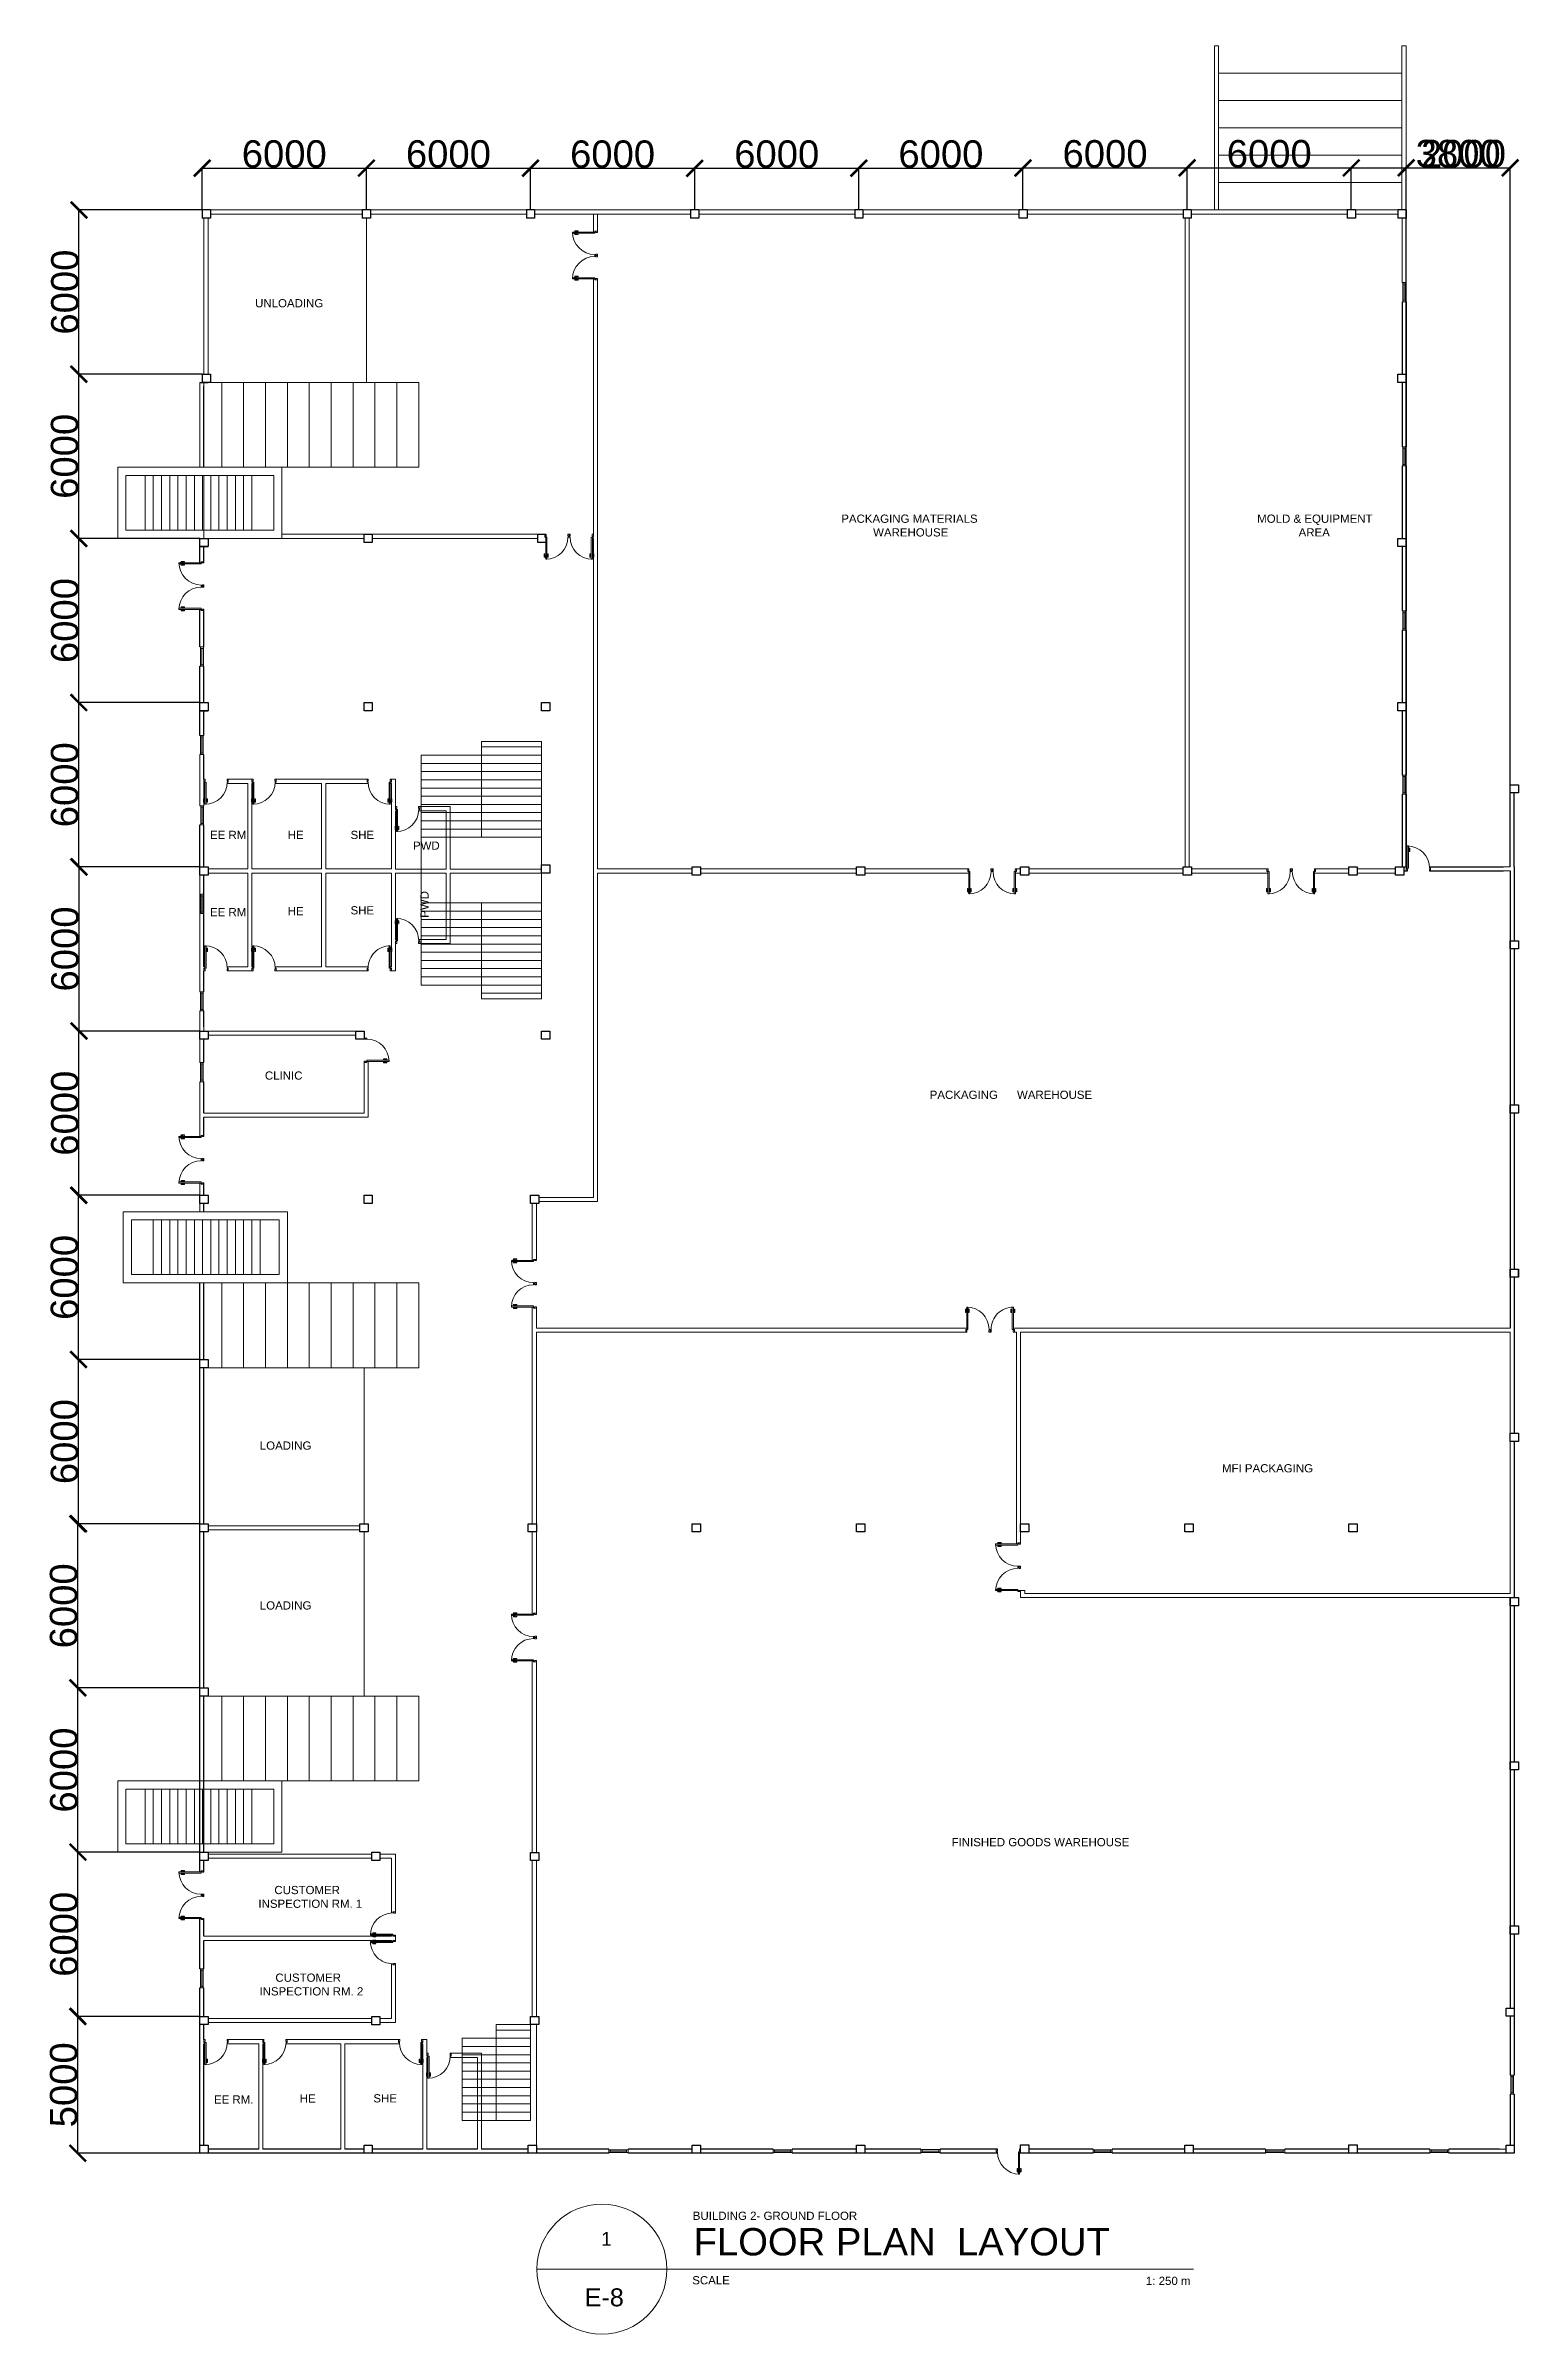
# Model space of a CAD drawing. Header units: millimetres. Extents: x 3339 to 2017737, y 4955 to 2748989.
# Drawn here: x 991102 to 1044957, y 1506037 to 1589651 of the extents above; entities that cross this region are included whole.
import ezdxf

# ---------------------------------------------------------------- set-up
doc = ezdxf.new("R2010")
doc.units = ezdxf.units.MM
doc.header["$LTSCALE"] = 30
for name, color, linetype, lineweight in [('A-DETL-GENF', 92, 'Continuous', 13), ('A-DOOR', 31, 'Continuous', 13), ('A-GLAZ', 151, 'Continuous', 13), ('LIGHTING LAYOUT', 8, 'Continuous', 30), ('MACH BLOCK', 41, 'Continuous', 5), ('STAIR', 1, 'Continuous', 5), ('T-WAL', 4, 'Continuous', 5), ('TEXT MACHLAYOUT', 255, 'Continuous', 5)]:
    doc.layers.add(name, color=color, linetype=linetype, lineweight=lineweight)
doc.layers.add('MACHINE LAYOUT', color=8, linetype='Continuous')
doc.layers.add('POSTE', color=50, linetype='Continuous')
doc.styles.get("Standard").update_dxf_attribs({"font": 'arial.ttf'})
doc.dimstyles.new('ISO-25', dxfattribs={"dimtxt": 1000, "dimasz": 600, "dimexe": 1.25, "dimexo": 0.625, "dimtad": 1, "dimtxsty": 'Standard', "dimblk": 'ARCHTICK', "dimcen": 2.5, "dimclrd": 4, "dimadec": 0, "dimazin": 0, "dimtfac": 1, "dimtmove": 0, "dimatfit": 3, "dimfxl": 1, "dimarcsym": 0})

msp = doc.modelspace()

# ---------------------------------------------------------------- texts
at = {"layer": 'TEXT MACHLAYOUT', "attachment_point": 1}
for s, width, gutter_width, heights, insert, char_height in [('UNLOADING', 3881.77139, 1500, [0], (998753.336, 1580394.557), 300), ('PACKAGING MATERIALS \\P          WAREHOUSE', 5964.3601, 1500, [0], (1020176.842, 1572522.191), 300), ('MOLD & EQUIPMENT\\P             AREA', 5964.3601, 1500, [0], (1035379.661, 1572522.191), 300), ('EE RM.', 2305.01212, 1500, [0], (997104.728, 1560969.281), 300), ('HE', 2305.01212, 1500, [0], (999945.385, 1560969.281), 300), ('SHE', 2305.01212, 1500, [0], (1002242.079, 1560969.281), 300), ('PWD', 2305.01212, 1500, [0], (1004523.665, 1560576.95), 300), ('EE RM.', 2305.01212, 1500, [0], (997104.728, 1558149.253), 300), ('HE', 2305.01212, 1500, [0], (999945.385, 1558185.737), 300), ('SHE', 2305.01212, 1500, [0], (1002242.079, 1558213.219), 300), ('CLINIC', 2305.01212, 1500, [0], (999111, 1552176.1), 300), ('PACKAGING      WAREHOUSE', 8167.63992, 1500, [0], (1023409.534, 1551473.763), 300), ('LOADING', 3881.77139, 1500, [0], (998925.258, 1538656.02), 300), ('MFI PACKAGING', 4382.84551, 1500, [0], (1034090.879, 1537826.731), 300), ('LOADING', 3881.77139, 1500, [0], (998925.258, 1532815.445), 300), ('FINISHED GOODS WAREHOUSE', 10910.64496, 1500, [0], (1024209.115, 1524166.43), 300), ('     CUSTOMER\\PINSPECTION RM. 1', 3881.77139, 1500, [0], (998874.882, 1522417.367), 300), ('     CUSTOMER\\PINSPECTION RM. 2', 3881.77139, 1500, [0], (998912.271, 1519215.363), 300), ('EE RM.', 2305.01212, 1500, [0], (997248.555, 1514765.381), 300), ('HE', 2305.01212, 1500, [0], (1000386.288, 1514802.624), 300), ('SHE', 2305.01212, 1500, [0], (1003076.722, 1514806.579), 300), ('BUILDING 2- GROUND FLOOR', 6435.95403, 1500, [0], (1014750.826, 1510515.442), 300), ('1', 1400.8081, 1500, [0], (1011398.203, 1509771.924), 500), ('FLOOR PLAN  LAYOUT', 16825.21801, 5000, [4506.123], (1014780.233, 1509916.53), 1000), ('MACHINE LAYOUT', 30202.45793, 12.5, [0], (1007812.643, 1508352.298), 2.5), ('E-8', 1798.17061, 1500, [0], (1010799.98, 1507714.062), 657.1721), ('SCALE', 1330.3095, 1500, [0], (1014730.728, 1508159.535), 300), ('\\pxi-3,l4,t4;1: 250 m', 2484.06518, 1500, [0], (1031011.77, 1508138.055), 300)]:
    msp.add_mtext_dynamic_manual_height_columns(s, width=width, gutter_width=gutter_width, heights=heights, dxfattribs=dict(at, insert=insert, char_height=char_height))
at = {"layer": 'TEXT MACHLAYOUT', "insert": (1004796.478, 1557789.584), "char_height": 300, "attachment_point": 1, "rotation": 90}
msp.add_mtext_dynamic_manual_height_columns('PWD', width=2305.01212, gutter_width=1500, heights=[0], dxfattribs=at)

# ---------------------------------------------------------------- blocks, each defined once
blk = doc.blocks.new('POSTE')
for p, q in [((300, 300), (0, 300)), ((300, 0), (300, 300)), ((300, 0), (300, 0))]:
    blk.add_line(p, q)
blk.add_lwpolyline([(300, 0), (0, 0), (0, 300)])
blk = doc.blocks.new('Poste 2')
at = {"layer": 'POSTE'}
blk.add_lwpolyline([(-300, 0), (0, 0), (0, -300), (-300, -300)], close=True, dxfattribs=at)
blk = doc.blocks.new('Poste 3')
at = {"layer": 'POSTE'}
blk.add_lwpolyline([(0, 0), (300, 0), (300, -300), (0, -300)], close=True, dxfattribs=at)
blk = doc.blocks.new('POSTE bot left')
at = {"layer": 'POSTE'}
blk.add_lwpolyline([(0, 300), (300, 300), (300, 0), (0, 0)], close=True, dxfattribs=at)
blk = doc.blocks.new('POSTE.COM')
at = {"layer": 'POSTE'}
blk.add_lwpolyline([(-300, 300), (0, 300), (0, 0), (-300, 0)], close=True, dxfattribs=at)
blk = doc.blocks.new('D4')
at = {"layer": 'A-DETL-GENF'}
for p, q in [((-1072, -29), (-1072, -112)), ((-1052, -29), (-1072, -29)), ((-1060, -41), (-1072, -30)), ((-1072, -112), (-1060, -112)), ((-1059, -112), (-1072, -112)), ((-1072, -112), (-1072, -150)), ((-1072, -150), (-1059, -150)), ((-1060, -112), (-1060, -41)), ((-1060, -41), (-1052, -41)), ((-1059, -150), (-1059, -112)), ((-1059, -115), (-1059, -147)), ((-1027, -115), (-1059, -115)), ((-1059, -147), (-1027, -147)), ((-1052, -41), (-1052, -29)), ((-1021, -74), (-1027, -80)), ((-1027, -80), (-1027, -182)), ((-1027, -147), (-1027, -115)), ((-1027, -182), (-1021, -188)), ((-1021, -188), (-1021, -74)), ((-974, -80), (-981, -74)), ((-981, -74), (-981, -188)), ((-981, -188), (-974, -182)), ((-974, -182), (-974, -80)), ((-943, -115), (-974, -115)), ((-974, -115), (-974, -147)), ((-974, -147), (-943, -147)), ((-930, -29), (-949, -29)), ((-949, -29), (-949, -41)), ((-949, -41), (-941, -41)), ((-943, -112), (-943, -150)), ((-930, -112), (-943, -112)), ((-943, -147), (-943, -115)), ((-943, -150), (-930, -150)), ((-941, -41), (-930, -30)), ((-941, -41), (-941, -112)), ((-941, -112), (-930, -112)), ((-930, -112), (-930, -29)), ((-930, -150), (-930, -112))]:
    blk.add_line(p, q, dxfattribs=at)
at = {"layer": 'A-DOOR', "lineweight": 18}
for p, q in [((-1059, 683), (-1024, 683)), ((-1014, 683), (-1059, 683)), ((-1059, 683), (-1059, 583)), ((-1059, 583), (-1024, 583)), ((-1024, 583), (-1024, 626)), ((-1024, 626), (-1014, 626)), ((-981, 583), (-1021, 583)), ((-1021, 583), (-1021, -231)), ((-1014, 626), (-1014, 683)), ((-981, -231), (-981, 583)), ((-169, 683), (-214, 683)), ((-214, 683), (-214, 626)), ((-214, 626), (-204, 626)), ((-204, 683), (-169, 683)), ((-204, 626), (-204, 583)), ((-204, 583), (-169, 583)), ((-169, 583), (-169, 683)), ((-1021, -231), (-981, -231))]:
    blk.add_line(p, q, dxfattribs=at)
at = {"layer": 'A-DOOR'}
blk.add_arc((-1021, 583), 814, 270, 0, dxfattribs=at)
blk = doc.blocks.new('DOOR')
at = {"layer": 'A-DOOR', "xscale": -1}
blk.add_blockref('D4', (-1059, -683), dxfattribs=at)
blk = doc.blocks.new('S2')
at = {"layer": 'STAIR'}
for p, q in [((0, 0), (-1250, 0)), ((-1250, 0), (-1250, -500)), ((0, -3500), (0, 0)), ((-2500, -500), (-2500, -3500)), ((-1250, -500), (-2500, -500)), ((-1250, -800), (-2500, -800)), ((-1250, -500), (-1250, -200)), ((-1250, -200), (0, -200)), ((-1250, -3500), (-1250, -500)), ((-1250, -800), (-1250, -500)), ((-1250, -500), (0, -500)), ((-1250, -1100), (-1250, -800)), ((-1250, -800), (0, -800)), ((0, -800), (-1250, -800)), ((-1250, -1100), (-2500, -1100)), ((-1250, -1400), (-2500, -1400)), ((-1250, -1400), (-1250, -1100)), ((-1250, -1100), (0, -1100)), ((0, -1100), (-1250, -1100)), ((-1250, -1700), (-1250, -1400)), ((-1250, -1400), (0, -1400)), ((0, -1400), (-1250, -1400)), ((-1250, -1700), (-2500, -1700)), ((-1250, -2000), (-2500, -2000)), ((-1250, -2300), (-2500, -2300)), ((-1250, -2000), (-1250, -1700)), ((-1250, -1700), (0, -1700)), ((0, -1700), (-1250, -1700)), ((-1250, -2300), (-1250, -2000)), ((-1250, -2000), (0, -2000)), ((0, -2000), (-1250, -2000)), ((-1250, -2600), (-1250, -2300)), ((-1250, -2300), (0, -2300)), ((0, -2300), (-1250, -2300)), ((-1250, -2600), (-2500, -2600)), ((-1250, -2900), (-2500, -2900)), ((-1250, -3200), (-2500, -3200)), ((-1250, -2900), (-1250, -2600)), ((-1250, -2600), (0, -2600)), ((0, -2600), (-1250, -2600)), ((-1250, -3200), (-1250, -2900)), ((-1250, -2900), (0, -2900)), ((0, -2900), (-1250, -2900)), ((-1250, -3500), (-1250, -3200)), ((-1250, -3200), (0, -3200)), ((-2500, -3500), (-1250, -3500)), ((-1250, -3500), (0, -3500))]:
    blk.add_line(p, q, dxfattribs=at)
blk = doc.blocks.new('W1')
at = {"layer": 'A-GLAZ'}
for p, q in [((100, 650), (0, 650)), ((100, 50), (0, 50)), ((100, 0), (0, 0)), ((50, 50), (50, 650))]:
    blk.add_line(p, q, dxfattribs=at)
blk.add_lwpolyline([(100, 0), (100, 700), (0, 700), (0, 0)], dxfattribs=at)
blk = doc.blocks.new('D2')
at = {"layer": 'T-WAL', "xscale": -1, "rotation": 270}
blk.add_blockref('DOOR', (0, 0), dxfattribs=at)
at = {"layer": 'T-WAL', "rotation": 270}
blk.add_blockref('DOOR', (0, -1780), dxfattribs=at)
blk = doc.blocks.new('SS2')
at = {"layer": 'STAIR'}
for p, q in [((-2600, 0), (-2600, -6000)), ((0, 0), (-2600, 0)), ((0, -6000), (0, 0)), ((-2300, -300), (-2300, -5700)), ((-300, -300), (-2300, -300)), ((-2300, -300), (-2300, -1000)), ((-300, -5700), (-300, -300)), ((-300, -300), (-300, -1000)), ((-2300, -1000), (-2300, -1300)), ((-2300, -1000), (-300, -1000)), ((-2300, -1300), (-2300, -1600)), ((-2300, -1300), (-300, -1300)), ((-2300, -1600), (-2300, -1900)), ((-2300, -1600), (-300, -1600)), ((-300, -1000), (-300, -1300)), ((-300, -1300), (-300, -1600)), ((-300, -1600), (-300, -1900)), ((-2300, -1900), (-2300, -2200)), ((-2300, -1900), (-300, -1900)), ((-2300, -2200), (-2300, -2500)), ((-2300, -2200), (-300, -2200)), ((-2300, -2500), (-2300, -2800)), ((-2300, -2500), (-300, -2500)), ((-300, -1900), (-300, -2200)), ((-300, -2200), (-300, -2500)), ((-300, -2500), (-300, -2800)), ((-2300, -2800), (-2300, -3100)), ((-2300, -2800), (-300, -2800)), ((-2300, -3100), (-2300, -3400)), ((-2300, -3100), (-300, -3100)), ((-300, -2800), (-300, -3100)), ((-300, -3100), (-300, -3400)), ((-2300, -3400), (-2300, -3700)), ((-2300, -3400), (-300, -3400)), ((-2300, -3700), (-2300, -4000)), ((-2300, -3700), (-300, -3700)), ((-2300, -4000), (-2300, -4300)), ((-2300, -4000), (-300, -4000)), ((-300, -3400), (-300, -3700)), ((-300, -3700), (-300, -4000)), ((-300, -4000), (-300, -4300)), ((-2300, -4300), (-2300, -4600)), ((-2300, -4300), (-300, -4300)), ((-2300, -4600), (-2300, -4900)), ((-2300, -4600), (-300, -4600)), ((-2300, -4900), (-2300, -5200)), ((-2300, -4900), (-300, -4900)), ((-2300, -5700), (-2300, -5000)), ((-300, -4300), (-300, -4600)), ((-300, -4600), (-300, -4900)), ((-300, -4900), (-300, -5200)), ((-2300, -5200), (-2300, -5500)), ((-2300, -5700), (-300, -5700)), ((-300, -5200), (-300, -5500)), ((-2600, -6000), (0, -6000))]:
    blk.add_line(p, q, dxfattribs=at)
blk = doc.blocks.new('WW3')
at = {"layer": 'T-WAL'}
blk.add_blockref('SS2', (0, 0), dxfattribs=at)
blk = doc.blocks.new('WE1')
at = {"layer": 'STAIR'}
for p, q in [((-8000, 0), (-8000, -3100)), ((0, 0), (-8000, 0)), ((-8000, 0), (-7200, 0)), ((-7200, 0), (-6400, 0)), ((-7200, 0), (-7200, -3100)), ((-6400, 0), (-5600, 0)), ((-6400, 0), (-6400, -3100)), ((-5600, 0), (-4800, 0)), ((-5600, 0), (-5600, -3100)), ((-4800, 0), (-4000, 0)), ((-4800, 0), (-4800, -3100)), ((-4000, 0), (-3200, 0)), ((-4000, 0), (-4000, -3100)), ((-3200, 0), (-2400, 0)), ((-3200, 0), (-3200, -3100)), ((-2400, 0), (-2400, 0)), ((-2400, 0), (-1600, 0)), ((-2400, -3100), (-2400, 0)), ((-1600, 0), (-800, 0)), ((-1600, 0), (-1600, -3100)), ((-800, 0), (-800, -3100)), ((0, -3100), (0, 0)), ((-8000, -3100), (0, -3100)), ((-8000, -3100), (-7200, -3100)), ((-7200, -3100), (-6400, -3100)), ((-6400, -3100), (-5600, -3100)), ((-5600, -3100), (-4800, -3100)), ((-4800, -3100), (-4000, -3100)), ((-4000, -3100), (-3200, -3100)), ((-3200, -3100), (-2400, -3100)), ((-2400, -3100), (-1600, -3100)), ((-1600, -3100), (-800, -3100))]:
    blk.add_line(p, q, dxfattribs=at)
blk = doc.blocks.new('WEE')
at = {"layer": 'STAIR'}
blk.add_blockref('WE1', (8000, 0), dxfattribs=at)
at = {"layer": 'STAIR', "rotation": 89.99999999999999}
blk.add_blockref('WW3', (-3000, -3100), dxfattribs=at)
blk = doc.blocks.new('WEEW')
at = {"layer": 'STAIR'}
blk.add_line((-6000, 0), (-3000, 0), dxfattribs=at)
at = {"layer": 'STAIR', "rotation": 270}
blk.add_blockref('WW3', (0, 0), dxfattribs=at)
blk = doc.blocks.new('DDW')
at = {"layer": 'STAIR'}
blk.add_line((0, 3100), (3000, 3100), dxfattribs=at)
blk.add_blockref('WEEW', (3200, 3100), dxfattribs=at)
at = {"layer": 'STAIR', "xscale": -1, "rotation": 180}
blk.add_blockref('WE1', (8000, 0), dxfattribs=at)
blk = doc.blocks.new('WEWED')
at = {"layer": 'STAIR'}
for p, q in [((-7000, 6000), (-7000, 0)), ((-6850, 6000), (-7000, 6000)), ((-6850, 6000), (-6850, 0)), ((-150, 0), (-150, 6000)), ((-150, 6000), (0, 6000)), ((0, 0), (0, 6000)), ((-6850, 4000), (-6850, 5000)), ((-6850, 5000), (-150, 5000)), ((-6850, 3000), (-6850, 4000)), ((-6850, 4000), (-150, 4000)), ((-6850, 2000), (-6850, 3000)), ((-6850, 3000), (-150, 3000)), ((-6850, 1000), (-6850, 2000)), ((-6850, 2000), (-150, 2000)), ((-6850, 0), (-6850, 1000)), ((-6850, 1000), (-150, 1000)), ((-6850, 0), (-7000, 0)), ((-150, 0), (0, 0))]:
    blk.add_line(p, q, dxfattribs=at)
blk = doc.blocks.new('_ArchTick')
at = {"color": 0, "linetype": 'ByBlock', "const_width": 0.15}
blk.add_lwpolyline([(-0.5, -0.5), (0.5, 0.5)], dxfattribs=at)
blk = doc.blocks.new('*D148')
at = {"layer": 'Defpoints', "color": 0, "transparency": 16777216}
for p in [(1002819, 1585180), (996819, 1583651), (1002819, 1583651)]:
    blk.add_point(p, dxfattribs=at)
at = {"layer": 'T-WAL', "color": 0, "lineweight": -2, "transparency": 16777216}
for p, q in [((996819, 1583652), (996819, 1585182)), ((1002819, 1583652), (1002819, 1585182))]:
    blk.add_line(p, q, dxfattribs=at)
at = {"layer": 'T-WAL', "color": 4, "lineweight": -2, "transparency": 16777216}
blk.add_line((996819, 1585180), (1002819, 1585180), dxfattribs=at)
at = {"layer": 'T-WAL', "color": 4, "lineweight": -2, "transparency": 16777216, "xscale": 600, "yscale": 600, "zscale": 600, "rotation": 180}
blk.add_blockref('_ArchTick', (996819, 1585180), dxfattribs=at)
at = {"layer": 'T-WAL', "color": 4, "lineweight": -2, "transparency": 16777216, "xscale": 600, "yscale": 600, "zscale": 600}
blk.add_blockref('_ArchTick', (1002819, 1585180), dxfattribs=at)
at = {"layer": 'T-WAL', "color": 0, "transparency": 16777216, "insert": (999819, 1585691), "char_height": 1000, "attachment_point": 5}
blk.add_mtext('6000', dxfattribs=at)
blk = doc.blocks.new('*D149')
at = {"layer": 'Defpoints', "color": 0, "transparency": 16777216}
for p in [(1008819, 1585182), (1002819, 1583651), (1008819, 1583651)]:
    blk.add_point(p, dxfattribs=at)
at = {"layer": 'T-WAL', "color": 0, "lineweight": -2, "transparency": 16777216}
for p, q in [((1002819, 1583652), (1002819, 1585183)), ((1008819, 1583652), (1008819, 1585183))]:
    blk.add_line(p, q, dxfattribs=at)
at = {"layer": 'T-WAL', "color": 4, "lineweight": -2, "transparency": 16777216}
blk.add_line((1002819, 1585182), (1008819, 1585182), dxfattribs=at)
at = {"layer": 'T-WAL', "color": 4, "lineweight": -2, "transparency": 16777216, "xscale": 600, "yscale": 600, "zscale": 600, "rotation": 180}
blk.add_blockref('_ArchTick', (1002819, 1585182), dxfattribs=at)
at = {"layer": 'T-WAL', "color": 4, "lineweight": -2, "transparency": 16777216, "xscale": 600, "yscale": 600, "zscale": 600}
blk.add_blockref('_ArchTick', (1008819, 1585182), dxfattribs=at)
at = {"layer": 'T-WAL', "color": 0, "transparency": 16777216, "insert": (1005819, 1585693), "char_height": 1000, "attachment_point": 5}
blk.add_mtext('6000', dxfattribs=at)
blk = doc.blocks.new('*D150')
at = {"layer": 'Defpoints', "color": 0, "transparency": 16777216}
for p in [(1014819, 1585175), (1008819, 1583651), (1014819, 1583651)]:
    blk.add_point(p, dxfattribs=at)
at = {"layer": 'T-WAL', "color": 0, "lineweight": -2, "transparency": 16777216}
for p, q in [((1008819, 1583652), (1008819, 1585176)), ((1014819, 1583652), (1014819, 1585176))]:
    blk.add_line(p, q, dxfattribs=at)
at = {"layer": 'T-WAL', "color": 4, "lineweight": -2, "transparency": 16777216}
blk.add_line((1008819, 1585175), (1014819, 1585175), dxfattribs=at)
at = {"layer": 'T-WAL', "color": 4, "lineweight": -2, "transparency": 16777216, "xscale": 600, "yscale": 600, "zscale": 600, "rotation": 180}
blk.add_blockref('_ArchTick', (1008819, 1585175), dxfattribs=at)
at = {"layer": 'T-WAL', "color": 4, "lineweight": -2, "transparency": 16777216, "xscale": 600, "yscale": 600, "zscale": 600}
blk.add_blockref('_ArchTick', (1014819, 1585175), dxfattribs=at)
at = {"layer": 'T-WAL', "color": 0, "transparency": 16777216, "insert": (1011819, 1585686), "char_height": 1000, "attachment_point": 5}
blk.add_mtext('6000', dxfattribs=at)
blk = doc.blocks.new('*D151')
at = {"layer": 'Defpoints', "color": 0, "transparency": 16777216}
for p in [(1020819, 1585175), (1014819, 1583651), (1020819, 1583651)]:
    blk.add_point(p, dxfattribs=at)
at = {"layer": 'T-WAL', "color": 0, "lineweight": -2, "transparency": 16777216}
for p, q in [((1014819, 1583652), (1014819, 1585177)), ((1020819, 1583652), (1020819, 1585177))]:
    blk.add_line(p, q, dxfattribs=at)
at = {"layer": 'T-WAL', "color": 4, "lineweight": -2, "transparency": 16777216}
blk.add_line((1014819, 1585175), (1020819, 1585175), dxfattribs=at)
at = {"layer": 'T-WAL', "color": 4, "lineweight": -2, "transparency": 16777216, "xscale": 600, "yscale": 600, "zscale": 600, "rotation": 180}
blk.add_blockref('_ArchTick', (1014819, 1585175), dxfattribs=at)
at = {"layer": 'T-WAL', "color": 4, "lineweight": -2, "transparency": 16777216, "xscale": 600, "yscale": 600, "zscale": 600}
blk.add_blockref('_ArchTick', (1020819, 1585175), dxfattribs=at)
at = {"layer": 'T-WAL', "color": 0, "transparency": 16777216, "insert": (1017819, 1585687), "char_height": 1000, "attachment_point": 5}
blk.add_mtext('6000', dxfattribs=at)
blk = doc.blocks.new('*D152')
at = {"layer": 'Defpoints', "color": 0, "transparency": 16777216}
for p in [(1026819, 1585178), (1020819, 1583651), (1026819, 1583651)]:
    blk.add_point(p, dxfattribs=at)
at = {"layer": 'T-WAL', "color": 0, "lineweight": -2, "transparency": 16777216}
for p, q in [((1020819, 1583652), (1020819, 1585179)), ((1026819, 1583652), (1026819, 1585179))]:
    blk.add_line(p, q, dxfattribs=at)
at = {"layer": 'T-WAL', "color": 4, "lineweight": -2, "transparency": 16777216}
blk.add_line((1020819, 1585178), (1026819, 1585178), dxfattribs=at)
at = {"layer": 'T-WAL', "color": 4, "lineweight": -2, "transparency": 16777216, "xscale": 600, "yscale": 600, "zscale": 600, "rotation": 180}
blk.add_blockref('_ArchTick', (1020819, 1585178), dxfattribs=at)
at = {"layer": 'T-WAL', "color": 4, "lineweight": -2, "transparency": 16777216, "xscale": 600, "yscale": 600, "zscale": 600}
blk.add_blockref('_ArchTick', (1026819, 1585178), dxfattribs=at)
at = {"layer": 'T-WAL', "color": 0, "transparency": 16777216, "insert": (1023819, 1585689), "char_height": 1000, "attachment_point": 5}
blk.add_mtext('6000', dxfattribs=at)
blk = doc.blocks.new('*D153')
at = {"layer": 'Defpoints', "color": 0, "transparency": 16777216}
for p in [(1032819, 1585187), (1026819, 1583651), (1032819, 1583651)]:
    blk.add_point(p, dxfattribs=at)
at = {"layer": 'T-WAL', "color": 0, "lineweight": -2, "transparency": 16777216}
for p, q in [((1026819, 1583652), (1026819, 1585188)), ((1032819, 1583652), (1032819, 1585188))]:
    blk.add_line(p, q, dxfattribs=at)
at = {"layer": 'T-WAL', "color": 4, "lineweight": -2, "transparency": 16777216}
blk.add_line((1026819, 1585187), (1032819, 1585187), dxfattribs=at)
at = {"layer": 'T-WAL', "color": 4, "lineweight": -2, "transparency": 16777216, "xscale": 600, "yscale": 600, "zscale": 600, "rotation": 180}
blk.add_blockref('_ArchTick', (1026819, 1585187), dxfattribs=at)
at = {"layer": 'T-WAL', "color": 4, "lineweight": -2, "transparency": 16777216, "xscale": 600, "yscale": 600, "zscale": 600}
blk.add_blockref('_ArchTick', (1032819, 1585187), dxfattribs=at)
at = {"layer": 'T-WAL', "color": 0, "transparency": 16777216, "insert": (1029819, 1585698), "char_height": 1000, "attachment_point": 5}
blk.add_mtext('6000', dxfattribs=at)
blk = doc.blocks.new('*D154')
at = {"layer": 'Defpoints', "color": 0, "transparency": 16777216}
for p in [(1038819, 1585189), (1032819, 1583651), (1038819, 1583651)]:
    blk.add_point(p, dxfattribs=at)
at = {"layer": 'T-WAL', "color": 0, "lineweight": -2, "transparency": 16777216}
for p, q in [((1032819, 1583652), (1032819, 1585190)), ((1038819, 1583652), (1038819, 1585190))]:
    blk.add_line(p, q, dxfattribs=at)
at = {"layer": 'T-WAL', "color": 4, "lineweight": -2, "transparency": 16777216}
blk.add_line((1032819, 1585189), (1038819, 1585189), dxfattribs=at)
at = {"layer": 'T-WAL', "color": 4, "lineweight": -2, "transparency": 16777216, "xscale": 600, "yscale": 600, "zscale": 600, "rotation": 180}
blk.add_blockref('_ArchTick', (1032819, 1585189), dxfattribs=at)
at = {"layer": 'T-WAL', "color": 4, "lineweight": -2, "transparency": 16777216, "xscale": 600, "yscale": 600, "zscale": 600}
blk.add_blockref('_ArchTick', (1038819, 1585189), dxfattribs=at)
at = {"layer": 'T-WAL', "color": 0, "transparency": 16777216, "insert": (1035819, 1585700), "char_height": 1000, "attachment_point": 5}
blk.add_mtext('6000', dxfattribs=at)
blk = doc.blocks.new('*D155')
at = {"layer": 'Defpoints', "color": 0, "transparency": 16777216}
for p in [(992271, 1517651), (996733, 1517651), (996733, 1512651)]:
    blk.add_point(p, dxfattribs=at)
at = {"layer": 'T-WAL', "color": 0, "lineweight": -2, "transparency": 16777216}
for p, q in [((996733, 1517651), (992270, 1517651)), ((996733, 1512651), (992270, 1512651))]:
    blk.add_line(p, q, dxfattribs=at)
at = {"layer": 'T-WAL', "color": 4, "lineweight": -2, "transparency": 16777216}
blk.add_line((992271, 1512651), (992271, 1517651), dxfattribs=at)
at = {"layer": 'T-WAL', "color": 4, "lineweight": -2, "transparency": 16777216, "xscale": 600, "yscale": 600, "zscale": 600}
for p, rotation in [((992271, 1517651), 90), ((992271, 1512651), 270)]:
    blk.add_blockref('_ArchTick', p, dxfattribs=dict(at, rotation=rotation))
at = {"layer": 'T-WAL', "color": 0, "transparency": 16777216, "insert": (991760, 1515151), "char_height": 1000, "attachment_point": 5, "rotation": 90}
blk.add_mtext('5000', dxfattribs=at)
blk = doc.blocks.new('*D156')
at = {"layer": 'Defpoints', "color": 0, "transparency": 16777216}
for p in [(992279, 1523651), (996733, 1523651), (996733, 1517651)]:
    blk.add_point(p, dxfattribs=at)
at = {"layer": 'T-WAL', "color": 0, "lineweight": -2, "transparency": 16777216}
for p, q in [((996733, 1523651), (992278, 1523651)), ((996733, 1517651), (992278, 1517651))]:
    blk.add_line(p, q, dxfattribs=at)
at = {"layer": 'T-WAL', "color": 4, "lineweight": -2, "transparency": 16777216}
blk.add_line((992279, 1517651), (992279, 1523651), dxfattribs=at)
at = {"layer": 'T-WAL', "color": 4, "lineweight": -2, "transparency": 16777216, "xscale": 600, "yscale": 600, "zscale": 600}
for p, rotation in [((992279, 1523651), 90), ((992279, 1517651), 270)]:
    blk.add_blockref('_ArchTick', p, dxfattribs=dict(at, rotation=rotation))
at = {"layer": 'T-WAL', "color": 0, "transparency": 16777216, "insert": (991768, 1520651), "char_height": 1000, "attachment_point": 5, "rotation": 90}
blk.add_mtext('6000', dxfattribs=at)
blk = doc.blocks.new('*D157')
at = {"layer": 'Defpoints', "color": 0, "transparency": 16777216}
for p in [(992277, 1529651), (996733, 1529651), (996733, 1523651)]:
    blk.add_point(p, dxfattribs=at)
at = {"layer": 'T-WAL', "color": 0, "lineweight": -2, "transparency": 16777216}
for p, q in [((996733, 1529651), (992276, 1529651)), ((996733, 1523651), (992276, 1523651))]:
    blk.add_line(p, q, dxfattribs=at)
at = {"layer": 'T-WAL', "color": 4, "lineweight": -2, "transparency": 16777216}
blk.add_line((992277, 1523651), (992277, 1529651), dxfattribs=at)
at = {"layer": 'T-WAL', "color": 4, "lineweight": -2, "transparency": 16777216, "xscale": 600, "yscale": 600, "zscale": 600}
for p, rotation in [((992277, 1529651), 90), ((992277, 1523651), 270)]:
    blk.add_blockref('_ArchTick', p, dxfattribs=dict(at, rotation=rotation))
at = {"layer": 'T-WAL', "color": 0, "transparency": 16777216, "insert": (991766, 1526651), "char_height": 1000, "attachment_point": 5, "rotation": 90}
blk.add_mtext('6000', dxfattribs=at)
blk = doc.blocks.new('*D158')
at = {"layer": 'Defpoints', "color": 0, "transparency": 16777216}
for p in [(992269, 1535651), (996733, 1535651), (996733, 1529651)]:
    blk.add_point(p, dxfattribs=at)
at = {"layer": 'T-WAL', "color": 0, "lineweight": -2, "transparency": 16777216}
for p, q in [((996733, 1535651), (992268, 1535651)), ((996733, 1529651), (992268, 1529651))]:
    blk.add_line(p, q, dxfattribs=at)
at = {"layer": 'T-WAL', "color": 4, "lineweight": -2, "transparency": 16777216}
blk.add_line((992269, 1529651), (992269, 1535651), dxfattribs=at)
at = {"layer": 'T-WAL', "color": 4, "lineweight": -2, "transparency": 16777216, "xscale": 600, "yscale": 600, "zscale": 600}
for p, rotation in [((992269, 1535651), 90), ((992269, 1529651), 270)]:
    blk.add_blockref('_ArchTick', p, dxfattribs=dict(at, rotation=rotation))
at = {"layer": 'T-WAL', "color": 0, "transparency": 16777216, "insert": (991758, 1532651), "char_height": 1000, "attachment_point": 5, "rotation": 90}
blk.add_mtext('6000', dxfattribs=at)
blk = doc.blocks.new('*D159')
at = {"layer": 'Defpoints', "color": 0, "transparency": 16777216}
for p in [(992303, 1541651), (996733, 1541651), (996733, 1535651)]:
    blk.add_point(p, dxfattribs=at)
at = {"layer": 'T-WAL', "color": 0, "lineweight": -2, "transparency": 16777216}
for p, q in [((996733, 1541651), (992302, 1541651)), ((996733, 1535651), (992302, 1535651))]:
    blk.add_line(p, q, dxfattribs=at)
at = {"layer": 'T-WAL', "color": 4, "lineweight": -2, "transparency": 16777216}
blk.add_line((992303, 1535651), (992303, 1541651), dxfattribs=at)
at = {"layer": 'T-WAL', "color": 4, "lineweight": -2, "transparency": 16777216, "xscale": 600, "yscale": 600, "zscale": 600}
for p, rotation in [((992303, 1541651), 90), ((992303, 1535651), 270)]:
    blk.add_blockref('_ArchTick', p, dxfattribs=dict(at, rotation=rotation))
at = {"layer": 'T-WAL', "color": 0, "transparency": 16777216, "insert": (991792, 1538651), "char_height": 1000, "attachment_point": 5, "rotation": 90}
blk.add_mtext('6000', dxfattribs=at)
blk = doc.blocks.new('*D160')
at = {"layer": 'Defpoints', "color": 0, "transparency": 16777216}
for p in [(992300, 1547651), (996733, 1547651), (996733, 1541651)]:
    blk.add_point(p, dxfattribs=at)
at = {"layer": 'T-WAL', "color": 0, "lineweight": -2, "transparency": 16777216}
for p, q in [((996733, 1547651), (992299, 1547651)), ((996733, 1541651), (992299, 1541651))]:
    blk.add_line(p, q, dxfattribs=at)
at = {"layer": 'T-WAL', "color": 4, "lineweight": -2, "transparency": 16777216}
blk.add_line((992300, 1541651), (992300, 1547651), dxfattribs=at)
at = {"layer": 'T-WAL', "color": 4, "lineweight": -2, "transparency": 16777216, "xscale": 600, "yscale": 600, "zscale": 600}
for p, rotation in [((992300, 1547651), 90), ((992300, 1541651), 270)]:
    blk.add_blockref('_ArchTick', p, dxfattribs=dict(at, rotation=rotation))
at = {"layer": 'T-WAL', "color": 0, "transparency": 16777216, "insert": (991789, 1544651), "char_height": 1000, "attachment_point": 5, "rotation": 90}
blk.add_mtext('6000', dxfattribs=at)
blk = doc.blocks.new('*D161')
at = {"layer": 'Defpoints', "color": 0, "transparency": 16777216}
for p in [(992315, 1553651), (996733, 1553651), (996733, 1547651)]:
    blk.add_point(p, dxfattribs=at)
at = {"layer": 'T-WAL', "color": 0, "lineweight": -2, "transparency": 16777216}
for p, q in [((996733, 1553651), (992313, 1553651)), ((996733, 1547651), (992313, 1547651))]:
    blk.add_line(p, q, dxfattribs=at)
at = {"layer": 'T-WAL', "color": 4, "lineweight": -2, "transparency": 16777216}
blk.add_line((992315, 1547651), (992315, 1553651), dxfattribs=at)
at = {"layer": 'T-WAL', "color": 4, "lineweight": -2, "transparency": 16777216, "xscale": 600, "yscale": 600, "zscale": 600}
for p, rotation in [((992315, 1553651), 90), ((992315, 1547651), 270)]:
    blk.add_blockref('_ArchTick', p, dxfattribs=dict(at, rotation=rotation))
at = {"layer": 'T-WAL', "color": 0, "transparency": 16777216, "insert": (991803, 1550651), "char_height": 1000, "attachment_point": 5, "rotation": 90}
blk.add_mtext('6000', dxfattribs=at)
blk = doc.blocks.new('*D162')
at = {"layer": 'Defpoints', "color": 0, "transparency": 16777216}
for p in [(992321, 1559651), (996733, 1559651), (996733, 1553651)]:
    blk.add_point(p, dxfattribs=at)
at = {"layer": 'T-WAL', "color": 0, "lineweight": -2, "transparency": 16777216}
for p, q in [((996733, 1559651), (992320, 1559651)), ((996733, 1553651), (992320, 1553651))]:
    blk.add_line(p, q, dxfattribs=at)
at = {"layer": 'T-WAL', "color": 4, "lineweight": -2, "transparency": 16777216}
blk.add_line((992321, 1553651), (992321, 1559651), dxfattribs=at)
at = {"layer": 'T-WAL', "color": 4, "lineweight": -2, "transparency": 16777216, "xscale": 600, "yscale": 600, "zscale": 600}
for p, rotation in [((992321, 1559651), 90), ((992321, 1553651), 270)]:
    blk.add_blockref('_ArchTick', p, dxfattribs=dict(at, rotation=rotation))
at = {"layer": 'T-WAL', "color": 0, "transparency": 16777216, "insert": (991810, 1556651), "char_height": 1000, "attachment_point": 5, "rotation": 90}
blk.add_mtext('6000', dxfattribs=at)
blk = doc.blocks.new('*D163')
at = {"layer": 'Defpoints', "color": 0, "transparency": 16777216}
for p in [(992308, 1565651), (996733, 1565651), (996733, 1559651)]:
    blk.add_point(p, dxfattribs=at)
at = {"layer": 'T-WAL', "color": 0, "lineweight": -2, "transparency": 16777216}
for p, q in [((996733, 1565651), (992306, 1565651)), ((996733, 1559651), (992306, 1559651))]:
    blk.add_line(p, q, dxfattribs=at)
at = {"layer": 'T-WAL', "color": 4, "lineweight": -2, "transparency": 16777216}
blk.add_line((992308, 1559651), (992308, 1565651), dxfattribs=at)
at = {"layer": 'T-WAL', "color": 4, "lineweight": -2, "transparency": 16777216, "xscale": 600, "yscale": 600, "zscale": 600}
for p, rotation in [((992308, 1565651), 90), ((992308, 1559651), 270)]:
    blk.add_blockref('_ArchTick', p, dxfattribs=dict(at, rotation=rotation))
at = {"layer": 'T-WAL', "color": 0, "transparency": 16777216, "insert": (991796, 1562651), "char_height": 1000, "attachment_point": 5, "rotation": 90}
blk.add_mtext('6000', dxfattribs=at)
blk = doc.blocks.new('*D164')
at = {"layer": 'Defpoints', "color": 0, "transparency": 16777216}
for p in [(992313, 1571651), (996733, 1571651), (996733, 1565651)]:
    blk.add_point(p, dxfattribs=at)
at = {"layer": 'T-WAL', "color": 0, "lineweight": -2, "transparency": 16777216}
for p, q in [((996733, 1571651), (992312, 1571651)), ((996733, 1565651), (992312, 1565651))]:
    blk.add_line(p, q, dxfattribs=at)
at = {"layer": 'T-WAL', "color": 4, "lineweight": -2, "transparency": 16777216}
blk.add_line((992313, 1565651), (992313, 1571651), dxfattribs=at)
at = {"layer": 'T-WAL', "color": 4, "lineweight": -2, "transparency": 16777216, "xscale": 600, "yscale": 600, "zscale": 600}
for p, rotation in [((992313, 1571651), 90), ((992313, 1565651), 270)]:
    blk.add_blockref('_ArchTick', p, dxfattribs=dict(at, rotation=rotation))
at = {"layer": 'T-WAL', "color": 0, "transparency": 16777216, "insert": (991802, 1568651), "char_height": 1000, "attachment_point": 5, "rotation": 90}
blk.add_mtext('6000', dxfattribs=at)
blk = doc.blocks.new('*D165')
at = {"layer": 'Defpoints', "color": 0, "transparency": 16777216}
for p in [(992306, 1577651), (996825, 1577651), (996733, 1571651)]:
    blk.add_point(p, dxfattribs=at)
at = {"layer": 'T-WAL', "color": 0, "lineweight": -2, "transparency": 16777216}
for p, q in [((996825, 1577651), (992305, 1577651)), ((996733, 1571651), (992305, 1571651))]:
    blk.add_line(p, q, dxfattribs=at)
at = {"layer": 'T-WAL', "color": 4, "lineweight": -2, "transparency": 16777216}
blk.add_line((992306, 1571651), (992306, 1577651), dxfattribs=at)
at = {"layer": 'T-WAL', "color": 4, "lineweight": -2, "transparency": 16777216, "xscale": 600, "yscale": 600, "zscale": 600}
for p, rotation in [((992306, 1577651), 90), ((992306, 1571651), 270)]:
    blk.add_blockref('_ArchTick', p, dxfattribs=dict(at, rotation=rotation))
at = {"layer": 'T-WAL', "color": 0, "transparency": 16777216, "insert": (991795, 1574651), "char_height": 1000, "attachment_point": 5, "rotation": 90}
blk.add_mtext('6000', dxfattribs=at)
blk = doc.blocks.new('*D166')
at = {"layer": 'Defpoints', "color": 0, "transparency": 16777216}
for p in [(992315, 1583651), (996819, 1583651), (996825, 1577651)]:
    blk.add_point(p, dxfattribs=at)
at = {"layer": 'T-WAL', "color": 0, "lineweight": -2, "transparency": 16777216}
for p, q in [((996818, 1583651), (992314, 1583651)), ((996825, 1577651), (992314, 1577651))]:
    blk.add_line(p, q, dxfattribs=at)
at = {"layer": 'T-WAL', "color": 4, "lineweight": -2, "transparency": 16777216}
blk.add_line((992315, 1577651), (992315, 1583651), dxfattribs=at)
at = {"layer": 'T-WAL', "color": 4, "lineweight": -2, "transparency": 16777216, "xscale": 600, "yscale": 600, "zscale": 600}
for p, rotation in [((992315, 1583651), 90), ((992315, 1577651), 270)]:
    blk.add_blockref('_ArchTick', p, dxfattribs=dict(at, rotation=rotation))
at = {"layer": 'T-WAL', "color": 0, "transparency": 16777216, "insert": (991804, 1580651), "char_height": 1000, "attachment_point": 5, "rotation": 90}
blk.add_mtext('6000', dxfattribs=at)
blk = doc.blocks.new('*D167')
at = {"layer": 'Defpoints', "color": 0, "transparency": 16777216}
for p in [(1040819, 1585190), (1038819, 1583651), (1040819, 1583651)]:
    blk.add_point(p, dxfattribs=at)
at = {"layer": 'T-WAL', "color": 0, "lineweight": -2, "transparency": 16777216}
for p, q in [((1038819, 1583652), (1038819, 1585191)), ((1040819, 1583652), (1040819, 1585191))]:
    blk.add_line(p, q, dxfattribs=at)
at = {"layer": 'T-WAL', "color": 4, "lineweight": -2, "transparency": 16777216}
for p, q in [((1038819, 1585190), (1040819, 1585190)), ((1040819, 1585190), (1044420, 1585190))]:
    blk.add_line(p, q, dxfattribs=at)
at = {"layer": 'T-WAL', "color": 4, "lineweight": -2, "transparency": 16777216, "xscale": 600, "yscale": 600, "zscale": 600, "rotation": 180}
blk.add_blockref('_ArchTick', (1038819, 1585190), dxfattribs=at)
at = {"layer": 'T-WAL', "color": 4, "lineweight": -2, "transparency": 16777216, "xscale": 600, "yscale": 600, "zscale": 600}
blk.add_blockref('_ArchTick', (1040819, 1585190), dxfattribs=at)
at = {"layer": 'T-WAL', "color": 0, "transparency": 16777216, "insert": (1042919, 1585701), "char_height": 1000, "attachment_point": 5}
blk.add_mtext('2000', dxfattribs=at)
blk = doc.blocks.new('*D168')
at = {"layer": 'Defpoints', "color": 0, "transparency": 16777216}
for p in [(1044625, 1585194), (1040825, 1559651), (1044625, 1559651)]:
    blk.add_point(p, dxfattribs=at)
at = {"layer": 'T-WAL', "color": 0, "lineweight": -2, "transparency": 16777216}
for p, q in [((1040825, 1559652), (1040825, 1585195)), ((1044625, 1559652), (1044625, 1585195))]:
    blk.add_line(p, q, dxfattribs=at)
at = {"layer": 'T-WAL', "color": 4, "lineweight": -2, "transparency": 16777216}
blk.add_line((1040825, 1585194), (1044625, 1585194), dxfattribs=at)
at = {"layer": 'T-WAL', "color": 4, "lineweight": -2, "transparency": 16777216, "xscale": 600, "yscale": 600, "zscale": 600, "rotation": 180}
blk.add_blockref('_ArchTick', (1040825, 1585194), dxfattribs=at)
at = {"layer": 'T-WAL', "color": 4, "lineweight": -2, "transparency": 16777216, "xscale": 600, "yscale": 600, "zscale": 600}
blk.add_blockref('_ArchTick', (1044625, 1585194), dxfattribs=at)
at = {"layer": 'T-WAL', "color": 0, "transparency": 16777216, "insert": (1042725, 1585706), "char_height": 1000, "attachment_point": 5}
blk.add_mtext('3800', dxfattribs=at)
blk = doc.blocks.new('S')
at = {"layer": 'STAIR'}
for p, q in [((0, 0), (-2200, 0)), ((-2200, 0), (-2200, -3500)), ((0, 0), (-1700, 0)), ((0, 0), (-1250, 0)), ((0, -3500), (0, 0)), ((-2200, -500), (-4400, -500)), ((-4400, -500), (-4400, -3500)), ((-3400, -800), (-4400, -800)), ((-1700, -500), (-3400, -500)), ((-2500, -800), (-3400, -800)), ((-1250, -500), (-2500, -500)), ((-1250, -800), (-2500, -800)), ((-1700, -200), (-2200, -200)), ((-1250, -200), (-1700, -200)), ((-1250, -200), (0, -200)), ((-1250, -500), (0, -500)), ((-1250, -800), (0, -800)), ((0, -800), (-1250, -800)), ((-3400, -1100), (-4400, -1100)), ((-3400, -1400), (-4400, -1400)), ((-2500, -1100), (-3400, -1100)), ((-2500, -1400), (-3400, -1400)), ((-1250, -1100), (-2500, -1100)), ((-1250, -1400), (-2500, -1400)), ((-1250, -1100), (0, -1100)), ((0, -1100), (-1250, -1100)), ((-1250, -1400), (0, -1400)), ((0, -1400), (-1250, -1400)), ((-3400, -1700), (-4400, -1700)), ((-3400, -2000), (-4400, -2000)), ((-3400, -2300), (-4400, -2300)), ((-2500, -1700), (-3400, -1700)), ((-3400, -2000), (-2500, -2000)), ((-2500, -2300), (-3400, -2300)), ((-1250, -1700), (-2500, -1700)), ((-1250, -2000), (-2500, -2000)), ((-1250, -2300), (-2500, -2300)), ((-1250, -1700), (0, -1700)), ((0, -1700), (-1250, -1700)), ((-1250, -2000), (0, -2000)), ((0, -2000), (-1250, -2000)), ((-1250, -2300), (0, -2300)), ((0, -2300), (-1250, -2300)), ((-3400, -2600), (-4400, -2600)), ((-3400, -2900), (-4400, -2900)), ((-3400, -3200), (-4400, -3200)), ((-2500, -2600), (-3400, -2600)), ((-2500, -2900), (-3400, -2900)), ((-2500, -3200), (-3400, -3200)), ((-1250, -2600), (-2500, -2600)), ((-1250, -2900), (-2500, -2900)), ((-1250, -3200), (-2500, -3200)), ((-1250, -2600), (0, -2600)), ((0, -2600), (-1250, -2600)), ((-1250, -2900), (0, -2900)), ((0, -2900), (-1250, -2900)), ((-1250, -3200), (0, -3200)), ((-3400, -3500), (-4400, -3500)), ((-2500, -3500), (-3400, -3500)), ((-2500, -3500), (-1250, -3500)), ((-1250, -3500), (0, -3500))]:
    blk.add_line(p, q, dxfattribs=at)

# ---------------------------------------------------------------- dimensions: what is measured, and where the dimension line sits
at = {"layer": 'T-WAL'}
for base, p1, p2, picture, middle in [((1002818.843, 1585180.295), (996818.843, 1583651.263), (1002818.843, 1583651.263), '*D148', (999818.843, 1585691.493)), ((1008818.843, 1585181.616), (1002818.843, 1583651.263), (1008818.843, 1583651.263), '*D149', (1005818.843, 1585692.813)), ((1014818.843, 1585174.606), (1008818.843, 1583651.263), (1014818.843, 1583651.263), '*D150', (1011818.843, 1585685.804)), ((1020818.843, 1585175.324), (1014818.843, 1583651.263), (1020818.843, 1583651.263), '*D151', (1017818.843, 1585686.522)), ((1026818.843, 1585178.069), (1020818.843, 1583651.263), (1026818.843, 1583651.263), '*D152', (1023818.843, 1585689.267)), ((1032818.843, 1585187.055), (1026818.843, 1583651.263), (1032818.843, 1583651.263), '*D153', (1029818.843, 1585698.253)), ((1038818.843, 1585188.748), (1032818.843, 1583651.263), (1038818.843, 1583651.263), '*D154', (1035818.843, 1585699.946)), ((1040818.843, 1585189.998), (1038818.843, 1583651.263), (1040818.843, 1583651.263), '*D167', (1042919.468, 1585701.196)), ((1044624.956, 1585194.092), (1040824.956, 1559651.263), (1044624.956, 1559651.263), '*D168', (1042724.956, 1585705.631))]:
    dim = msp.add_linear_dim(base=base, p1=p1, p2=p2, dimstyle='ISO-25', dxfattribs=at)
    dim.commit()
    dim.dimension.update_dxf_attribs({"geometry": picture, "text_midpoint": middle})
for base, p1, p2, picture, middle in [((992315.165, 1583651.263), (996825.261, 1577651.263), (996818.843, 1583651.263), '*D166', (991803.967, 1580651.263)), ((992306.281, 1577651.263), (996733.456, 1571651.263), (996825.261, 1577651.263), '*D165', (991795.083, 1574651.263)), ((992313.264, 1571651.263), (996733.456, 1565651.263), (996733.456, 1571651.263), '*D164', (991802.066, 1568651.263)), ((992307.639, 1565651.263), (996733.456, 1559651.263), (996733.456, 1565651.263), '*D163', (991796.441, 1562651.263)), ((992321.141, 1559651.263), (996733.456, 1553651.263), (996733.456, 1559651.263), '*D162', (991809.943, 1556651.263)), ((992314.686, 1553651.263), (996733.456, 1547651.263), (996733.456, 1553651.263), '*D161', (991803.488, 1550651.263)), ((992300.146, 1547651.263), (996733.456, 1541651.263), (996733.456, 1547651.263), '*D160', (991788.948, 1544651.263)), ((992303.197, 1541651.263), (996733.456, 1535651.263), (996733.456, 1541651.263), '*D159', (991791.999, 1538651.263)), ((992268.972, 1535651.263), (996733.456, 1529651.263), (996733.456, 1535651.263), '*D158', (991757.774, 1532651.263)), ((992276.977, 1529651.263), (996733.456, 1523651.263), (996733.456, 1529651.263), '*D157', (991765.779, 1526651.263)), ((992279.486, 1523651.263), (996733.456, 1517651.263), (996733.456, 1523651.263), '*D156', (991768.288, 1520651.263)), ((992271.081, 1517651.263), (996733.456, 1512651.263), (996733.456, 1517651.263), '*D155', (991759.883, 1515151.263))]:
    dim = msp.add_linear_dim(base=base, p1=p1, p2=p2, angle=90, dimstyle='ISO-25', dxfattribs=at)
    dim.commit()
    dim.dimension.update_dxf_attribs({"geometry": picture, "text_midpoint": middle})

# ---------------------------------------------------------------- linework, layer by layer
for p, q in [((1040674.956, 1580301.263), (1040674.956, 1577651.263)), ((1040824.956, 1580301.263), (1040824.956, 1575001.263)), ((996883.456, 1574251.263), (996883.456, 1577201.263)), ((1040674.956, 1577351.263), (1040674.956, 1575001.263)), ((1040674.956, 1574301.263), (1040674.956, 1571651.263)), ((1040824.956, 1574301.263), (1040824.956, 1569001.263)), ((996733.456, 1570721.106), (996733.456, 1571651.263)), ((996883.456, 1570754.106), (996883.456, 1571351.263)), ((1040674.956, 1571351.263), (1040674.956, 1569001.263)), ((996883.456, 1569864.106), (996883.456, 1569954.106)), ((996733.456, 1567684.763), (996733.456, 1569057.106)), ((996883.456, 1567684.763), (996883.456, 1569064.106)), ((1040674.956, 1568301.263), (1040674.956, 1565651.263)), ((1040824.956, 1568301.263), (1040824.956, 1563001.263)), ((996733.456, 1564451.263), (996733.456, 1566984.763)), ((996883.456, 1565651.263), (996883.456, 1566984.763)), ((996883.456, 1564451.263), (996883.456, 1565351.263)), ((1040674.956, 1565351.263), (1040674.956, 1563001.263)), ((996883.456, 1562851.263), (996883.456, 1563751.263)), ((1040674.956, 1562301.263), (1040674.956, 1559651.263)), ((1040824.956, 1562301.263), (1040824.956, 1559651.263)), ((1044624.956, 1559651.263), (1044624.956, 1562353.979)), ((1044774.956, 1559651.263), (1044774.956, 1562353.979)), ((996733.456, 1559651.263), (996733.456, 1561181.263)), ((996883.456, 1559651.263), (996883.456, 1561181.263)), ((1040733.456, 1559651.263), (1040866.282, 1559651.263)), ((1040733.456, 1559501.263), (1040873.282, 1559501.263)), ((1041673.282, 1559501.263), (1044383.456, 1559501.263)), ((1041678.745, 1559651.263), (1044383.456, 1559651.263)), ((1044624.956, 1559501.263), (1044624.956, 1542801.263)), ((1044624.956, 1559501.263), (1044624.956, 1542801.263)), ((1044774.956, 1559651.263), (1044774.956, 1556953.979)), ((996883.456, 1556001.263), (996883.456, 1559351.263)), ((1044774.956, 1556653.979), (1044774.956, 1550953.979)), ((996883.456, 1555088.763), (996883.456, 1555851.263)), ((996883.456, 1553801.263), (996883.456, 1554388.763)), ((996883.456, 1552501.263), (996883.456, 1553351.263)), ((996883.456, 1550651.263), (996883.456, 1551801.263)), ((996883.456, 1549796.531), (996883.456, 1550501.263)), ((1044774.956, 1550653.979), (1044774.956, 1544953.979)), ((996883.456, 1548906.531), (996883.456, 1548996.531)), ((996883.456, 1547651.263), (996883.456, 1548106.531)), ((996883.456, 1547051.263), (996883.456, 1547351.263)), ((996733.456, 1522927.482), (996733.456, 1544451.263)), ((996883.456, 1541651.263), (996883.456, 1544451.263)), ((1044774.956, 1544653.979), (1044774.956, 1538953.979)), ((996883.456, 1535651.263), (996883.456, 1541351.263)), ((1044774.956, 1538653.979), (1044774.956, 1532953.979)), ((996883.456, 1529651.263), (996883.456, 1535351.263)), ((1044624.956, 1532953.979), (1044624.956, 1517953.979)), ((1044774.956, 1532653.979), (1044774.956, 1526953.979)), ((996883.456, 1523651.263), (996883.456, 1529351.263)), ((1044774.956, 1526653.979), (1044774.956, 1520953.979)), ((996883.456, 1522920.482), (996883.456, 1523351.263)), ((996883.456, 1522030.482), (996883.456, 1522120.482)), ((996733.456, 1519388.763), (996733.456, 1521223.482)), ((996883.456, 1520576.263), (996883.456, 1521230.482)), ((996883.456, 1519388.763), (996883.456, 1520426.263)), ((1044774.956, 1520653.979), (1044774.956, 1515503.979)), ((996733.456, 1512951.263), (996733.456, 1518688.763)), ((996883.456, 1517651.263), (996883.456, 1518688.763)), ((1044624.956, 1517653.979), (1044624.956, 1515503.979)), ((996883.456, 1516801.263), (996883.456, 1517351.263)), ((996883.456, 1512951.263), (996883.456, 1516651.263)), ((1044624.956, 1514803.979), (1044624.956, 1512953.979)), ((1044774.956, 1514803.979), (1044774.956, 1512651.263)), ((998883.456, 1512801.263), (997033.456, 1512801.263)), ((1002733.456, 1512651.263), (997033.456, 1512651.263)), ((1001883.456, 1512801.263), (999033.456, 1512801.263)), ((1002733.456, 1512801.263), (1002033.456, 1512801.263)), ((1004883.456, 1512801.263), (1003033.456, 1512801.263)), ((1008733.456, 1512651.263), (1003033.456, 1512651.263)), ((1006883.456, 1512801.263), (1005033.456, 1512801.263)), ((1008733.456, 1512801.263), (1007033.456, 1512801.263)), ((1011683.456, 1512801.263), (1009033.456, 1512801.263)), ((1011683.456, 1512651.263), (1009033.456, 1512651.263)), ((1014733.456, 1512801.263), (1012383.456, 1512801.263)), ((1014733.456, 1512651.263), (1012383.456, 1512651.263)), ((1017683.456, 1512801.263), (1015033.456, 1512801.263)), ((1017683.456, 1512651.263), (1015033.456, 1512651.263)), ((1020733.456, 1512801.263), (1018383.456, 1512801.263)), ((1020733.456, 1512651.263), (1018383.456, 1512651.263)), ((1023088.456, 1512801.263), (1021033.456, 1512801.263)), ((1023088.456, 1512651.263), (1021033.456, 1512651.263)), ((1025888.455, 1512801.263), (1023788.455, 1512801.263)), ((1025882.992, 1512651.263), (1023788.455, 1512651.263)), ((1026733.455, 1512801.263), (1026688.455, 1512801.263)), ((1029383.455, 1512651.263), (1026695.455, 1512651.263)), ((1029383.455, 1512801.263), (1027033.455, 1512801.263)), ((1032733.455, 1512801.263), (1030083.455, 1512801.263)), ((1035683.455, 1512651.263), (1030083.455, 1512651.263)), ((1035683.455, 1512801.263), (1033033.455, 1512801.263)), ((1038733.455, 1512801.263), (1036383.455, 1512801.263)), ((1041683.455, 1512651.263), (1036383.455, 1512651.263)), ((1041683.455, 1512801.263), (1039033.455, 1512801.263)), ((1044233.455, 1512801.263), (1042383.455, 1512801.263)), ((1044533.456, 1512651.263), (1042383.455, 1512651.263)), ((1044383.456, 1512653.979), (1044383.456, 1512651.263)), ((1044383.456, 1512653.979), (1044383.456, 1512651.263))]:
    msp.add_line(p, q)
at = {"layer": 'MACH BLOCK'}
for p, q in [((1009051.875, 1508414.566), (1033051.875, 1508414.566)), ((1009053.459, 1508414.566), (1009051.875, 1508414.566))]:
    msp.add_line(p, q, dxfattribs=at)
msp.add_circle((1011428.991, 1508414.566), 2377.116, dxfattribs=at)
at = {"layer": 'POSTE'}
for p, q in [((996733.456, 1577351.263), (997033.456, 1577351.263)), ((1040524.956, 1577351.263), (1040524.956, 1577651.263)), ((996733.456, 1571351.263), (997033.456, 1571351.263)), ((997033.456, 1571651.263), (997033.456, 1571351.263)), ((996733.456, 1565351.263), (997033.456, 1565351.263)), ((1040524.956, 1565351.263), (1040524.956, 1565651.263)), ((996733.456, 1559651.263), (997033.456, 1559651.263)), ((997033.456, 1559651.263), (997033.456, 1559351.263)), ((1014733.456, 1559651.263), (1015033.456, 1559651.263)), ((1020733.456, 1559651.263), (1021033.456, 1559651.263)), ((1026733.456, 1559651.263), (1027033.456, 1559651.263)), ((1040433.456, 1559351.263), (1040433.456, 1559651.263)), ((1044924.955, 1544653.979), (1044924.955, 1544953.979)), ((996733.456, 1535651.263), (997033.456, 1535651.263)), ((1002583.456, 1535651.263), (1002883.456, 1535651.263)), ((1008733.456, 1535651.263), (1009033.456, 1535651.263)), ((1014733.456, 1535651.263), (1015033.456, 1535651.263)), ((1020733.456, 1535651.263), (1021033.456, 1535651.263)), ((1026733.456, 1535651.263), (1027033.456, 1535651.263)), ((1032733.456, 1535651.263), (1033033.456, 1535651.263)), ((997033.456, 1517651.263), (997033.456, 1517351.263))]:
    msp.add_line(p, q, dxfattribs=at)
at = {"layer": 'STAIR'}
for p, q in [((1007701.589, 1564231.522), (1009224.718, 1564231.522)), ((1009224.718, 1559721.263), (1009224.718, 1564231.522)), ((1004824.718, 1560731.522), (1004824.718, 1558331.522)), ((1009224.718, 1560731.522), (1009224.718, 1558331.522))]:
    msp.add_line(p, q, dxfattribs=at)
at = {"layer": 'T-WAL'}
for p, q in [((996818.843, 1583651.263), (1002818.843, 1583651.263)), ((997118.843, 1583651.263), (1002668.843, 1583651.263)), ((997118.843, 1583651.263), (1002668.843, 1583651.263)), ((997118.843, 1583651.263), (1002668.843, 1583651.263)), ((1002818.843, 1583651.263), (1008668.843, 1583651.263)), ((1008668.843, 1583651.263), (1008818.843, 1583651.263)), ((1008818.843, 1583651.263), (1014668.843, 1583651.263)), ((1014668.843, 1583651.263), (1014818.843, 1583651.263)), ((1014818.843, 1583651.263), (1020818.843, 1583651.263)), ((1014818.843, 1583651.263), (1020668.843, 1583651.263)), ((1020818.843, 1583651.263), (1026668.843, 1583651.263)), ((1026668.843, 1583651.263), (1026818.843, 1583651.263)), ((1026818.843, 1583651.263), (1032668.843, 1583651.263)), ((1032218.843, 1583651.263), (1032143.843, 1583651.263)), ((1032668.843, 1583651.263), (1032818.843, 1583651.263)), ((1032968.843, 1583651.263), (1038668.843, 1583651.263)), ((1038668.843, 1583651.263), (1040427.342, 1583651.263)), ((1038668.843, 1583651.263), (1038818.843, 1583651.263)), ((1038818.843, 1583651.263), (1040518.843, 1583651.263)), ((996883.772, 1577801.263), (996883.772, 1583351.263)), ((997033.772, 1577801.263), (997033.772, 1583351.263)), ((997118.843, 1583501.263), (1002668.843, 1583501.263)), ((1002818.843, 1583351.263), (1002818.843, 1577351.263)), ((1002968.843, 1583501.263), (1008668.843, 1583501.263)), ((1008968.843, 1583501.263), (1014668.843, 1583501.263)), ((1011118.293, 1583051.263), (1011118.293, 1583501.263)), ((1011118.293, 1582840.56), (1011118.293, 1583051.263)), ((1011268.293, 1583051.263), (1011268.293, 1583501.263)), ((1011268.293, 1582833.56), (1011268.293, 1583051.263)), ((1014968.843, 1583501.263), (1020668.843, 1583501.263)), ((1020968.843, 1583501.263), (1026668.843, 1583501.263)), ((1026968.843, 1583501.263), (1032668.843, 1583501.263)), ((1032743.843, 1583351.263), (1032743.843, 1559652.125)), ((1032893.843, 1583351.263), (1032893.843, 1559652.125)), ((1032968.843, 1583501.263), (1038668.843, 1583501.263)), ((1038968.843, 1583501.263), (1040427.342, 1583501.263)), ((1040427.342, 1583501.263), (1040518.843, 1583501.263)), ((1040674.956, 1583201.263), (1040674.956, 1583351.263)), ((1040674.956, 1583051.263), (1040674.956, 1583201.263)), ((1040674.956, 1581001.263), (1040674.956, 1583051.263)), ((1040818.526, 1583201.263), (1040818.843, 1583201.263)), ((1040818.843, 1583201.263), (1040818.843, 1583351.263)), ((1040823.481, 1581001.263), (1040818.843, 1583201.263)), ((1011268.293, 1559576.263), (1011268.293, 1581143.56)), ((1011118.293, 1571801.263), (1011118.293, 1581136.56)), ((1040824.956, 1581001.263), (1040674.956, 1581001.263)), ((1040824.956, 1580301.263), (1040674.956, 1580301.263)), ((1040824.956, 1577651.263), (1040824.956, 1580301.263)), ((996883.772, 1577801.263), (996883.772, 1577651.263)), ((997033.772, 1577801.263), (997033.772, 1577651.263)), ((996883.456, 1577201.263), (996883.456, 1577351.263)), ((996883.456, 1574251.263), (996883.456, 1577201.263)), ((997033.456, 1577351.263), (1002883.456, 1577351.263)), ((1002883.456, 1577351.263), (997125.261, 1577351.263)), ((1040702.985, 1575001.263), (1040674.956, 1575001.263)), ((1040824.956, 1575001.263), (1040802.985, 1575001.263)), ((996883.456, 1571651.263), (996883.456, 1573951.263)), ((1040702.985, 1574301.263), (1040674.956, 1574301.263)), ((1040824.956, 1574301.263), (1040802.985, 1574301.263)), ((1040824.956, 1571651.263), (1040824.956, 1574301.263)), ((996883.456, 1571651.263), (1002733.456, 1571651.263)), ((999733.456, 1571801.263), (1002733.456, 1571801.263)), ((1003033.456, 1571801.263), (1009381.718, 1571801.263)), ((1003033.456, 1571651.263), (1009081.718, 1571651.263)), ((1010181.718, 1571801.263), (1010271.718, 1571801.263)), ((1011071.718, 1571801.263), (1011118.293, 1571801.263)), ((1011078.718, 1571651.263), (1011118.293, 1571651.263)), ((1011118.293, 1547576.263), (1011118.293, 1571651.263)), ((1040824.956, 1568301.263), (1040674.956, 1568301.263)), ((1040824.956, 1565651.263), (1040824.956, 1568301.263)), ((996883.456, 1567684.763), (996733.456, 1567684.763)), ((996883.456, 1566984.763), (996733.456, 1566984.763)), ((996883.456, 1565651.263), (996883.456, 1566984.763)), ((996883.456, 1564451.263), (996733.456, 1564451.263)), ((996883.456, 1563751.263), (996733.456, 1563751.263)), ((996733.456, 1563751.263), (996733.456, 1561881.263)), ((996883.456, 1562851.263), (996883.456, 1563751.263)), ((996883.456, 1563751.263), (996883.456, 1561881.263)), ((996928.456, 1562851.263), (996883.456, 1562851.263)), ((998678.456, 1562851.263), (997728.456, 1562851.263)), ((1002888.456, 1562851.263), (999478.456, 1562851.263)), ((1003883.456, 1562851.263), (1003688.456, 1562851.263)), ((1003883.456, 1561851.263), (1003883.456, 1562851.263)), ((1003883.456, 1562851.263), (1003883.456, 1561851.263)), ((1040824.956, 1563001.263), (1040674.956, 1563001.263)), ((996921.456, 1562701.263), (996883.456, 1562701.263)), ((998483.456, 1562701.263), (997733.919, 1562701.263)), ((998483.456, 1562701.263), (998483.456, 1559576.263)), ((998671.456, 1562701.263), (998633.456, 1562701.263)), ((998633.456, 1562701.263), (998633.456, 1559576.263)), ((998633.456, 1562701.263), (998671.456, 1562701.263)), ((1001183.456, 1562701.263), (999483.919, 1562701.263)), ((999483.919, 1562701.263), (1001183.456, 1562701.263)), ((1001183.456, 1562701.263), (1001183.456, 1559576.263)), ((1002882.993, 1562701.263), (1001333.456, 1562701.263)), ((1001333.456, 1562701.263), (1001333.456, 1559576.263)), ((1003733.456, 1562701.263), (1003695.456, 1562701.263)), ((1003733.456, 1559576.263), (1003733.456, 1562701.263)), ((1040824.956, 1559651.263), (1040824.956, 1562301.263)), ((996765.165, 1561881.263), (996733.456, 1561881.263)), ((996733.456, 1561881.263), (996765.165, 1561881.263)), ((996765.165, 1561181.263), (996733.456, 1561181.263)), ((996865.165, 1561881.263), (996883.456, 1561881.263)), ((996865.165, 1561181.263), (996883.456, 1561181.263)), ((1003883.456, 1561851.263), (1003928.456, 1561851.263)), ((1003883.456, 1559571.263), (1003883.456, 1561701.263)), ((1003883.456, 1561701.263), (1003921.456, 1561701.263)), ((1004728.456, 1561851.263), (1005883.456, 1561851.263)), ((1004733.919, 1561701.263), (1005733.456, 1561701.263)), ((1005733.456, 1561701.263), (1005733.456, 1559571.263)), ((1005883.456, 1561851.263), (1005883.456, 1559571.263)), ((997033.456, 1559576.263), (998483.456, 1559576.263)), ((997033.456, 1559426.263), (998483.456, 1559426.263)), ((998483.456, 1556001.263), (998483.456, 1559426.263)), ((998633.456, 1559576.263), (1001183.456, 1559576.263)), ((998633.456, 1559426.263), (1001183.456, 1559426.263)), ((998633.456, 1556001.263), (998633.456, 1559426.263)), ((1001183.456, 1556001.263), (1001183.456, 1559426.263)), ((1001333.456, 1559576.263), (1003733.456, 1559576.263)), ((1001333.456, 1559426.263), (1003733.456, 1559426.263)), ((1001333.456, 1556001.263), (1001333.456, 1559426.263)), ((1003733.456, 1556001.263), (1003733.456, 1559426.263)), ((1003883.456, 1559571.263), (1005733.456, 1559571.263)), ((1003883.456, 1557001.263), (1003883.456, 1559421.263)), ((1003883.456, 1559421.263), (1005733.456, 1559421.263)), ((1005733.456, 1559421.263), (1005733.456, 1557001.263)), ((1005883.456, 1559571.263), (1009224.718, 1559571.263)), ((1005883.456, 1559421.263), (1005883.456, 1556851.263)), ((1005883.456, 1559421.263), (1009224.718, 1559421.263)), ((1014733.456, 1559576.263), (1011268.293, 1559576.263)), ((1011268.293, 1547501.263), (1011268.293, 1559426.263)), ((1014733.456, 1559426.263), (1011268.293, 1559426.263)), ((1020733.456, 1559576.263), (1015033.456, 1559576.263)), ((1020733.456, 1559426.263), (1015033.456, 1559426.263)), ((1024843.966, 1559576.263), (1021033.456, 1559576.263)), ((1024836.966, 1559426.263), (1021033.456, 1559426.263)), ((1025733.966, 1559576.263), (1025643.966, 1559576.263)), ((1026733.456, 1559576.263), (1026533.966, 1559576.263)), ((1026733.456, 1559426.263), (1026540.966, 1559426.263)), ((1031926.899, 1559576.263), (1027033.456, 1559576.263)), ((1031926.899, 1559426.263), (1027033.456, 1559426.263)), ((1031926.899, 1559576.263), (1032280.353, 1559576.263)), ((1031926.899, 1559426.263), (1032280.353, 1559426.263)), ((1032226.899, 1559576.263), (1032280.353, 1559576.263)), ((1032226.899, 1559426.263), (1032280.353, 1559426.263)), ((1032673.824, 1559576.263), (1032280.353, 1559576.263)), ((1032673.824, 1559426.263), (1032280.353, 1559426.263)), ((1032973.824, 1559576.263), (1033033.456, 1559576.263)), ((1032973.824, 1559426.263), (1033033.456, 1559426.263)), ((1035778.456, 1559576.263), (1033033.456, 1559576.263)), ((1035771.456, 1559426.263), (1033033.456, 1559426.263)), ((1036668.456, 1559576.263), (1036578.456, 1559576.263)), ((1038733.456, 1559576.263), (1037468.456, 1559576.263)), ((1038733.456, 1559426.263), (1037475.456, 1559426.263)), ((1040433.456, 1559576.263), (1039033.456, 1559576.263)), ((1040433.456, 1559426.263), (1039033.456, 1559426.263)), ((1044383.456, 1559651.263), (1044624.956, 1559651.263)), ((1044383.456, 1559501.263), (1044624.956, 1559501.263)), ((996733.456, 1559351.263), (996733.456, 1555088.763)), ((1003921.456, 1557001.263), (1003883.456, 1557001.263)), ((1005733.456, 1557001.263), (1004733.919, 1557001.263)), ((996883.456, 1556001.263), (996883.456, 1556301.263)), ((1003883.456, 1555851.263), (1003883.456, 1556851.263)), ((1003928.456, 1556851.263), (1003883.456, 1556851.263)), ((1005883.456, 1556851.263), (1004728.456, 1556851.263)), ((996883.456, 1556001.263), (996921.456, 1556001.263)), ((996883.456, 1555088.763), (996883.456, 1555851.263)), ((996883.456, 1555851.263), (996928.456, 1555851.263)), ((996883.456, 1555851.263), (996928.456, 1555851.263)), ((997728.456, 1555851.263), (998678.456, 1555851.263)), ((997728.456, 1555851.263), (998483.456, 1555851.263)), ((997733.919, 1556001.263), (998483.456, 1556001.263)), ((998483.456, 1555851.263), (998678.456, 1555851.263)), ((998633.456, 1556001.263), (998671.456, 1556001.263)), ((999478.456, 1555851.263), (1002888.456, 1555851.263)), ((999478.456, 1555851.263), (1001183.456, 1555851.263)), ((999483.919, 1556001.263), (1001183.456, 1556001.263)), ((1001333.456, 1556001.263), (1002882.993, 1556001.263)), ((1003688.456, 1555851.263), (1003883.456, 1555851.263)), ((1003695.456, 1556001.263), (1003733.456, 1556001.263)), ((996733.456, 1555088.763), (996883.456, 1555088.763)), ((996733.456, 1554388.763), (996733.456, 1553651.263)), ((996733.456, 1553651.263), (996733.456, 1554388.763)), ((996733.456, 1554388.763), (996883.456, 1554388.763)), ((996883.456, 1553801.263), (996883.456, 1554388.763)), ((996883.456, 1553801.263), (996883.456, 1553651.263)), ((1002433.456, 1553651.263), (997033.456, 1553651.263)), ((1002733.456, 1553617.095), (1002733.456, 1553651.263)), ((996733.456, 1553351.263), (996733.456, 1552501.263)), ((1002433.456, 1553501.263), (997033.456, 1553501.263)), ((996759.522, 1552501.263), (996733.456, 1552501.263)), ((996883.456, 1552501.263), (996859.522, 1552501.263)), ((1002733.456, 1550651.263), (1002733.456, 1552551.263)), ((1002883.456, 1550651.263), (1002883.456, 1552544.263)), ((996733.456, 1551801.263), (996733.456, 1550651.263)), ((996759.522, 1551801.263), (996733.456, 1551801.263)), ((996883.456, 1551801.263), (996859.522, 1551801.263)), ((996883.456, 1550651.263), (996883.456, 1551801.263)), ((996733.456, 1550651.263), (996733.456, 1549803.531)), ((996883.456, 1550651.263), (1002733.456, 1550651.263)), ((996883.456, 1550501.263), (1002733.456, 1550501.263)), ((1002733.456, 1550501.263), (1002883.456, 1550501.263)), ((1002883.456, 1550651.263), (1002883.456, 1550501.263)), ((996733.456, 1548099.531), (996733.456, 1547051.263)), ((1008883.456, 1545272.798), (1008883.456, 1547351.263)), ((1009033.456, 1545265.798), (1009033.456, 1547351.263)), ((1009118.293, 1547651.263), (1009118.293, 1547501.263)), ((1009118.293, 1547576.263), (1011118.293, 1547576.263)), ((1009118.293, 1547426.263), (1011118.293, 1547426.263)), ((1011118.293, 1547426.263), (1011268.293, 1547426.263)), ((1011268.293, 1547501.263), (1011268.293, 1547426.263)), ((1008883.456, 1535651.263), (1008883.456, 1543568.798)), ((1009033.456, 1542801.263), (1009033.456, 1543575.798)), ((1009033.456, 1542801.263), (1024764.398, 1542801.263)), ((1026468.398, 1542801.263), (1044383.456, 1542801.263)), ((1044383.456, 1542801.263), (1044624.956, 1542801.263)), ((1009033.456, 1535651.263), (1009033.456, 1542651.263)), ((1009033.456, 1542651.263), (1024771.398, 1542651.263)), ((1009033.456, 1542651.263), (1024771.398, 1542651.263)), ((1025571.398, 1542651.263), (1025661.398, 1542651.263)), ((1025571.398, 1542651.263), (1025661.398, 1542651.263)), ((1026461.398, 1542651.263), (1026583.456, 1542651.263)), ((1026461.398, 1542651.263), (1026583.456, 1542651.263)), ((1026583.456, 1542651.263), (1026583.456, 1534951.26)), ((1026733.456, 1542651.263), (1044383.456, 1542651.263)), ((1026733.456, 1542651.263), (1027033.456, 1542651.263)), ((1026733.456, 1542651.263), (1026733.456, 1534951.26)), ((1044383.456, 1542651.263), (1044624.956, 1542651.263)), ((1044624.956, 1542651.263), (1044624.956, 1533103.979)), ((1002733.456, 1541351.263), (996733.456, 1541351.263)), ((1002733.456, 1535651.263), (1002733.456, 1541351.263)), ((997033.456, 1535576.263), (1002583.456, 1535576.263)), ((997033.456, 1535426.263), (1002583.456, 1535426.263)), ((1002733.456, 1529351.263), (1002733.456, 1535351.263)), ((1008883.456, 1535351.263), (1008883.456, 1532344.76)), ((1009033.456, 1535351.263), (1009033.456, 1532382.76)), ((1026583.456, 1534951.26), (1026583.456, 1534913.26)), ((1026733.456, 1533216.26), (1026883.456, 1533216.26)), ((1026733.456, 1533171.26), (1026733.456, 1532953.979)), ((1044383.455, 1532953.979), (1026733.456, 1532953.979)), ((1026883.456, 1533216.26), (1026883.456, 1533103.979)), ((1044383.455, 1533103.979), (1026883.456, 1533103.979)), ((1044383.455, 1533103.979), (1044624.955, 1533103.979)), ((1044383.455, 1532953.979), (1044624.955, 1532953.979)), ((1009033.456, 1531447.76), (1009033.456, 1531537.76)), ((1008883.456, 1523641.262), (1008883.456, 1530640.76)), ((1009033.456, 1523641.262), (1009033.456, 1530647.76)), ((996733.456, 1529351.263), (1002733.456, 1529351.263)), ((1003016.027, 1523576.263), (997033.456, 1523576.263)), ((1003733.456, 1523576.263), (1003316.027, 1523576.263)), ((1003733.456, 1523576.263), (1003883.456, 1523576.263)), ((1003883.456, 1523501.263), (1003883.456, 1523576.263)), ((1003883.456, 1521466.263), (1003883.456, 1523501.263)), ((1003016.027, 1523426.263), (997033.456, 1523426.263)), ((1003733.456, 1523426.263), (1003316.027, 1523426.263)), ((1003733.456, 1521426.726), (1003733.456, 1523426.263)), ((1008883.456, 1517651.263), (1008883.456, 1523341.262)), ((1009033.456, 1517651.263), (1009033.456, 1523341.262)), ((996883.456, 1520576.263), (1003733.456, 1520576.263)), ((996883.456, 1520426.263), (1003733.456, 1520426.263)), ((1003733.456, 1520576.263), (1003733.456, 1520614.263)), ((1003733.456, 1520388.263), (1003733.456, 1520426.263)), ((1003883.456, 1520381.263), (1003883.456, 1520621.263)), ((996755.888, 1519388.763), (996733.456, 1519388.763)), ((996883.456, 1519388.763), (996855.888, 1519388.763)), ((1003733.456, 1517576.263), (1003733.456, 1519575.8)), ((1003883.456, 1517501.263), (1003883.456, 1519581.263)), ((996755.888, 1518688.763), (996733.456, 1518688.763)), ((996883.456, 1518688.763), (996855.888, 1518688.763)), ((996883.456, 1517651.263), (996883.456, 1518688.763)), ((996733.456, 1517351.263), (996733.456, 1517501.263)), ((996928.456, 1516801.263), (996883.456, 1516801.263)), ((997033.456, 1517576.263), (1003016.027, 1517576.263)), ((997033.456, 1517426.263), (1003016.027, 1517426.263)), ((999033.456, 1516801.263), (997728.456, 1516801.263)), ((999078.456, 1516801.263), (999033.456, 1516801.263)), ((999923.456, 1516801.263), (1002033.456, 1516801.263)), ((1004038.456, 1516801.263), (1002033.456, 1516801.263)), ((1003316.027, 1517576.263), (1003733.456, 1517576.263)), ((1003316.027, 1517426.263), (1003733.456, 1517426.263)), ((1003733.456, 1517426.263), (1003883.456, 1517426.263)), ((1003883.456, 1517501.263), (1003883.456, 1517426.263)), ((1005033.456, 1516801.263), (1004838.456, 1516801.263)), ((1005033.456, 1516301.263), (1005033.456, 1516801.263)), ((1009033.456, 1512951.263), (1009033.456, 1517351.263)), ((996921.456, 1516651.263), (996883.456, 1516651.263)), ((998883.456, 1516651.263), (997733.919, 1516651.263)), ((998883.456, 1512801.263), (998883.456, 1516651.263)), ((999033.456, 1512801.263), (999033.456, 1516651.263)), ((999071.456, 1516651.263), (999033.456, 1516651.263)), ((1001883.456, 1516651.263), (999883.919, 1516651.263)), ((1001883.456, 1512801.263), (1001883.456, 1516651.263)), ((1002033.456, 1512801.263), (1002033.456, 1516651.263)), ((1004032.993, 1516651.263), (1002033.456, 1516651.263)), ((1004883.456, 1516651.263), (1004845.456, 1516651.263)), ((1004883.456, 1512801.263), (1004883.456, 1516651.263)), ((1005078.456, 1516301.263), (1005033.456, 1516301.263)), ((1005033.456, 1512801.263), (1005033.456, 1516151.263)), ((1005071.456, 1516151.263), (1005033.456, 1516151.263)), ((1007033.456, 1516301.263), (1005878.456, 1516301.263)), ((1006883.456, 1516151.263), (1005883.919, 1516151.263)), ((1006883.456, 1512801.263), (1006883.456, 1516151.263)), ((1007033.456, 1512801.263), (1007033.456, 1516301.263)), ((1044774.616, 1515503.979), (1044624.956, 1515503.979)), ((1044774.616, 1515503.979), (1044774.956, 1515503.979)), ((1044774.616, 1514803.979), (1044624.956, 1514803.979)), ((1044774.616, 1514803.979), (1044774.956, 1514803.979)), ((997033.456, 1512801.263), (998883.456, 1512801.263)), ((997033.456, 1512651.263), (1002733.456, 1512651.263)), ((999033.456, 1512801.263), (1001883.456, 1512801.263)), ((1002033.456, 1512801.263), (1002733.456, 1512801.263)), ((1003033.456, 1512801.263), (1004883.456, 1512801.263)), ((1003033.456, 1512651.263), (1008733.456, 1512651.263)), ((1005033.456, 1512801.263), (1006883.456, 1512801.263)), ((1009033.456, 1512651.263), (1011683.456, 1512651.263)), ((1011683.456, 1512773.365), (1011683.456, 1512801.263)), ((1011683.456, 1512651.263), (1011683.456, 1512673.365)), ((1012383.456, 1512773.365), (1012383.456, 1512801.263)), ((1012383.456, 1512651.263), (1012383.456, 1512673.365)), ((1012383.456, 1512651.263), (1014733.456, 1512651.263)), ((1015033.456, 1512651.263), (1017683.456, 1512651.263)), ((1017683.456, 1512651.263), (1017683.456, 1512801.263)), ((1018383.456, 1512651.263), (1018383.456, 1512801.263)), ((1018383.456, 1512651.263), (1020733.456, 1512651.263)), ((1021033.456, 1512801.263), (1023088.456, 1512801.263)), ((1021033.456, 1512651.263), (1023088.456, 1512651.263)), ((1023088.456, 1512801.263), (1023088.456, 1512651.263)), ((1025843.455, 1512801.263), (1023788.455, 1512801.263)), ((1023788.455, 1512801.263), (1023788.455, 1512651.263)), ((1023788.455, 1512651.263), (1025882.992, 1512651.263)), ((1026695.455, 1512651.263), (1029383.455, 1512651.263)), ((1029383.455, 1512653.979), (1029383.455, 1512801.263)), ((1029383.455, 1512653.979), (1029383.455, 1512651.263)), ((1030083.455, 1512653.979), (1030083.455, 1512801.263)), ((1030083.455, 1512653.979), (1030083.455, 1512651.263)), ((1030083.455, 1512651.263), (1035683.455, 1512651.263)), ((1035683.455, 1512651.24), (1035683.455, 1512801.263)), ((1036383.455, 1512651.263), (1036383.455, 1512801.263)), ((1036383.455, 1512651.263), (1041683.455, 1512651.263)), ((1041683.455, 1512651.263), (1041683.455, 1512801.263)), ((1042383.455, 1512651.263), (1042383.455, 1512801.263)), ((1042383.455, 1512651.263), (1044533.456, 1512651.263)), ((1042383.455, 1512651.263), (1044474.956, 1512651.263)), ((1044233.455, 1512801.263), (1044474.955, 1512801.263)), ((1044474.616, 1512951.263), (1044474.956, 1512951.263)), ((1044624.956, 1512953.979), (1044624.956, 1512951.263))]:
    msp.add_line(p, q, dxfattribs=at)

# ---------------------------------------------------------------- block references
at = {"layer": 'A-DOOR'}
for p in [(997942.259, 1516118.195), (1000092.259, 1516118.195)]:
    msp.add_blockref('D4', p, dxfattribs=at)
at = {"layer": 'A-GLAZ'}
for p, rotation in [((1040799.809, 1581001.263), 180), ((1040802.985, 1575001.263), 180), ((1040799.765, 1569001.263), 180), ((996861.499, 1567684.763), 180), ((996860.553, 1564451.263), 180), ((1040804.119, 1563001.263), 180), ((996857.091, 1555088.763), 180), ((996859.522, 1552501.263), 180), ((996855.888, 1519388.763), 180), ((1044751.307, 1515503.979), 180), ((1012383.456, 1512673.365), 89.99999999999999), ((1018383.456, 1512673.365), 89.99999999999999), ((1023788.455, 1512681.537), 89.99999999999999), ((1030083.455, 1512673.308), 89.99999999999999), ((1036383.455, 1512671.583), 89.99999999999999), ((1042383.455, 1512674.413), 89.99999999999999)]:
    msp.add_blockref('W1', p, dxfattribs=dict(at, rotation=rotation))
at = {"layer": 'LIGHTING LAYOUT', "transparency": 33554585, "rotation": 180}
for p in [(996861.499, 1567684.763), (996860.553, 1564451.263), (996860.553, 1564451.263), (996865.165, 1561881.263), (996864.22, 1558647.763)]:
    msp.add_blockref('W1', p, dxfattribs=at)
at = {"layer": 'MACHINE LAYOUT', "transparency": 33554585}
for p in [(1003033.456, 1571801.263), (997033.456, 1565651.263), (1003033.456, 1565651.263), (1009521.718, 1565651.263), (1009521.718, 1553651.263), (1003033.456, 1547651.263)]:
    msp.add_blockref('Poste 2', p, dxfattribs=at)
at = {"layer": 'POSTE', "xscale": -1, "rotation": 180}
for p in [(996818.843, 1583651.263), (1002668.843, 1583651.263), (1008668.843, 1583651.263), (1014668.843, 1583651.263), (1020668.843, 1583651.263), (1026668.843, 1583651.263), (1032668.843, 1583651.263), (1038668.843, 1583651.263), (1040518.843, 1583651.263)]:
    msp.add_blockref('POSTE', p, dxfattribs=at)
at = {"layer": 'POSTE'}
for name, p in [('Poste 2', (997125.261, 1577651.263)), ('POSTE bot left', (1040524.956, 1577351.263)), ('Poste 2', (997033.456, 1571651.263)), ('Poste 2', (1009381.718, 1571801.263)), ('POSTE bot left', (1040524.956, 1571351.263)), ('Poste 2', (997033.456, 1565651.263)), ('POSTE bot left', (1040524.956, 1565351.263)), ('POSTE.COM', (1044924.955, 1562353.979)), ('Poste 2', (997033.456, 1559651.263)), ('Poste 3', (1009224.718, 1559721.263)), ('Poste 3', (1014733.456, 1559651.263)), ('Poste 3', (1020733.456, 1559651.263)), ('Poste 3', (1026733.456, 1559651.263)), ('Poste 3', (1032673.824, 1559652.125)), ('Poste 3', (1038733.456, 1559651.263)), ('POSTE bot left', (1040433.456, 1559351.263)), ('POSTE.COM', (1044924.955, 1556653.979)), ('Poste 2', (997033.456, 1553651.263)), ('Poste 2', (1002733.456, 1553651.263)), ('POSTE.COM', (1044924.956, 1550653.979)), ('Poste 2', (997033.456, 1547651.263)), ('Poste 2', (1009118.293, 1547651.263)), ('POSTE.COM', (1044924.955, 1544653.979)), ('Poste 2', (997033.456, 1541651.263)), ('POSTE.COM', (1044924.955, 1538653.979)), ('Poste 2', (997033.456, 1535651.263)), ('Poste 2', (1002883.456, 1535651.263)), ('Poste 3', (1008733.456, 1535651.263)), ('Poste 3', (1014733.456, 1535651.263)), ('Poste 3', (1020733.456, 1535651.263)), ('Poste 3', (1026733.456, 1535651.263)), ('Poste 3', (1032733.456, 1535651.263)), ('Poste 3', (1038733.456, 1535651.263)), ('POSTE.COM', (1044924.955, 1532653.979)), ('Poste 2', (997033.456, 1529651.263)), ('POSTE.COM', (1044924.955, 1526653.979)), ('Poste 2', (997033.456, 1523651.263)), ('Poste 2', (1003316.027, 1523651.263)), ('Poste 3', (1008817.612, 1523641.262)), ('POSTE.COM', (1044924.955, 1520653.979)), ('Poste 2', (997033.456, 1517651.263)), ('Poste 2', (1003316.027, 1517645.491)), ('Poste 3', (1008817.612, 1517651.263)), ('POSTE bot left', (1044474.955, 1517653.979)), ('Poste 2', (997033.456, 1512951.263)), ('Poste 3', (1002733.456, 1512951.263)), ('Poste 3', (1008733.456, 1512951.263)), ('Poste 3', (1014733.456, 1512951.263)), ('Poste 3', (1020733.456, 1512951.263)), ('Poste 3', (1026733.455, 1512953.979)), ('Poste 3', (1032733.455, 1512951.24)), ('Poste 3', (1038733.455, 1512953.979)), ('Poste 3', (1044474.956, 1512951.263))]:
    msp.add_blockref(name, p, dxfattribs=at)
at = {"layer": 'STAIR'}
for name, p in [('WEWED', (1040818.843, 1583651.263)), ('WEE', (996733.456, 1577351.263)), ('S', (1009224.718, 1564231.522)), ('DDW', (996733.456, 1541351.263)), ('WEE', (996733.456, 1529351.263)), ('S2', (1008817.612, 1517351.263))]:
    msp.add_blockref(name, p, dxfattribs=at)
at = {"layer": 'STAIR', "xscale": -1, "rotation": 180}
msp.add_blockref('S', (1009224.718, 1554831.522), dxfattribs=at)
at = {"layer": 'T-WAL'}
for name, p in [('D2', (1011268.293, 1582878.56)), ('D2', (996883.456, 1570799.106)), ('DOOR', (1003733.456, 1562851.263)), ('D2', (996883.456, 1549841.531)), ('D2', (1009033.456, 1545310.798)), ('D2', (1026733.456, 1534951.26)), ('D2', (1009033.456, 1532382.76)), ('D2', (996883.456, 1522965.482)), ('DOOR', (1004883.456, 1516801.263)), ('DOOR', (1026733.455, 1512801.263))]:
    msp.add_blockref(name, p, dxfattribs=at)
for name, p, rotation in [('D2', (1009336.718, 1571801.263), 90), ('DOOR', (1040828.282, 1559501.263), 180), ('D2', (1024798.966, 1559576.263), 90), ('D2', (1035733.456, 1559576.263), 90), ('DOOR', (1003883.456, 1556851.263), 180), ('DOOR', (996883.456, 1555851.263), 180), ('DOOR', (998633.456, 1555851.263), 180), ('D2', (1026506.398, 1542651.263), 270), ('DOOR', (1003883.456, 1520576.263), 270)]:
    msp.add_blockref(name, p, dxfattribs=dict(at, rotation=rotation))
at = {"layer": 'T-WAL', "xscale": -1}
for p in [(996883.456, 1562851.263), (998633.456, 1562851.263), (1003883.456, 1561851.263), (1005033.456, 1516301.263)]:
    msp.add_blockref('DOOR', p, dxfattribs=at)
for p, rotation in [((1003733.456, 1555851.263), 180), ((1002733.456, 1552506.263), 90), ((1003883.456, 1520426.263), 270)]:
    msp.add_blockref('DOOR', p, dxfattribs=dict(at, rotation=rotation))

msp.set_redraw_order([(e.dxf.handle, doc.entitydb.next_handle()) for e in msp.query("TEXT MTEXT ATTDEF DIMENSION ARC_DIMENSION")])  # texts and dimensions are drawn at this point

doc.saveas('drawing.dxf')
